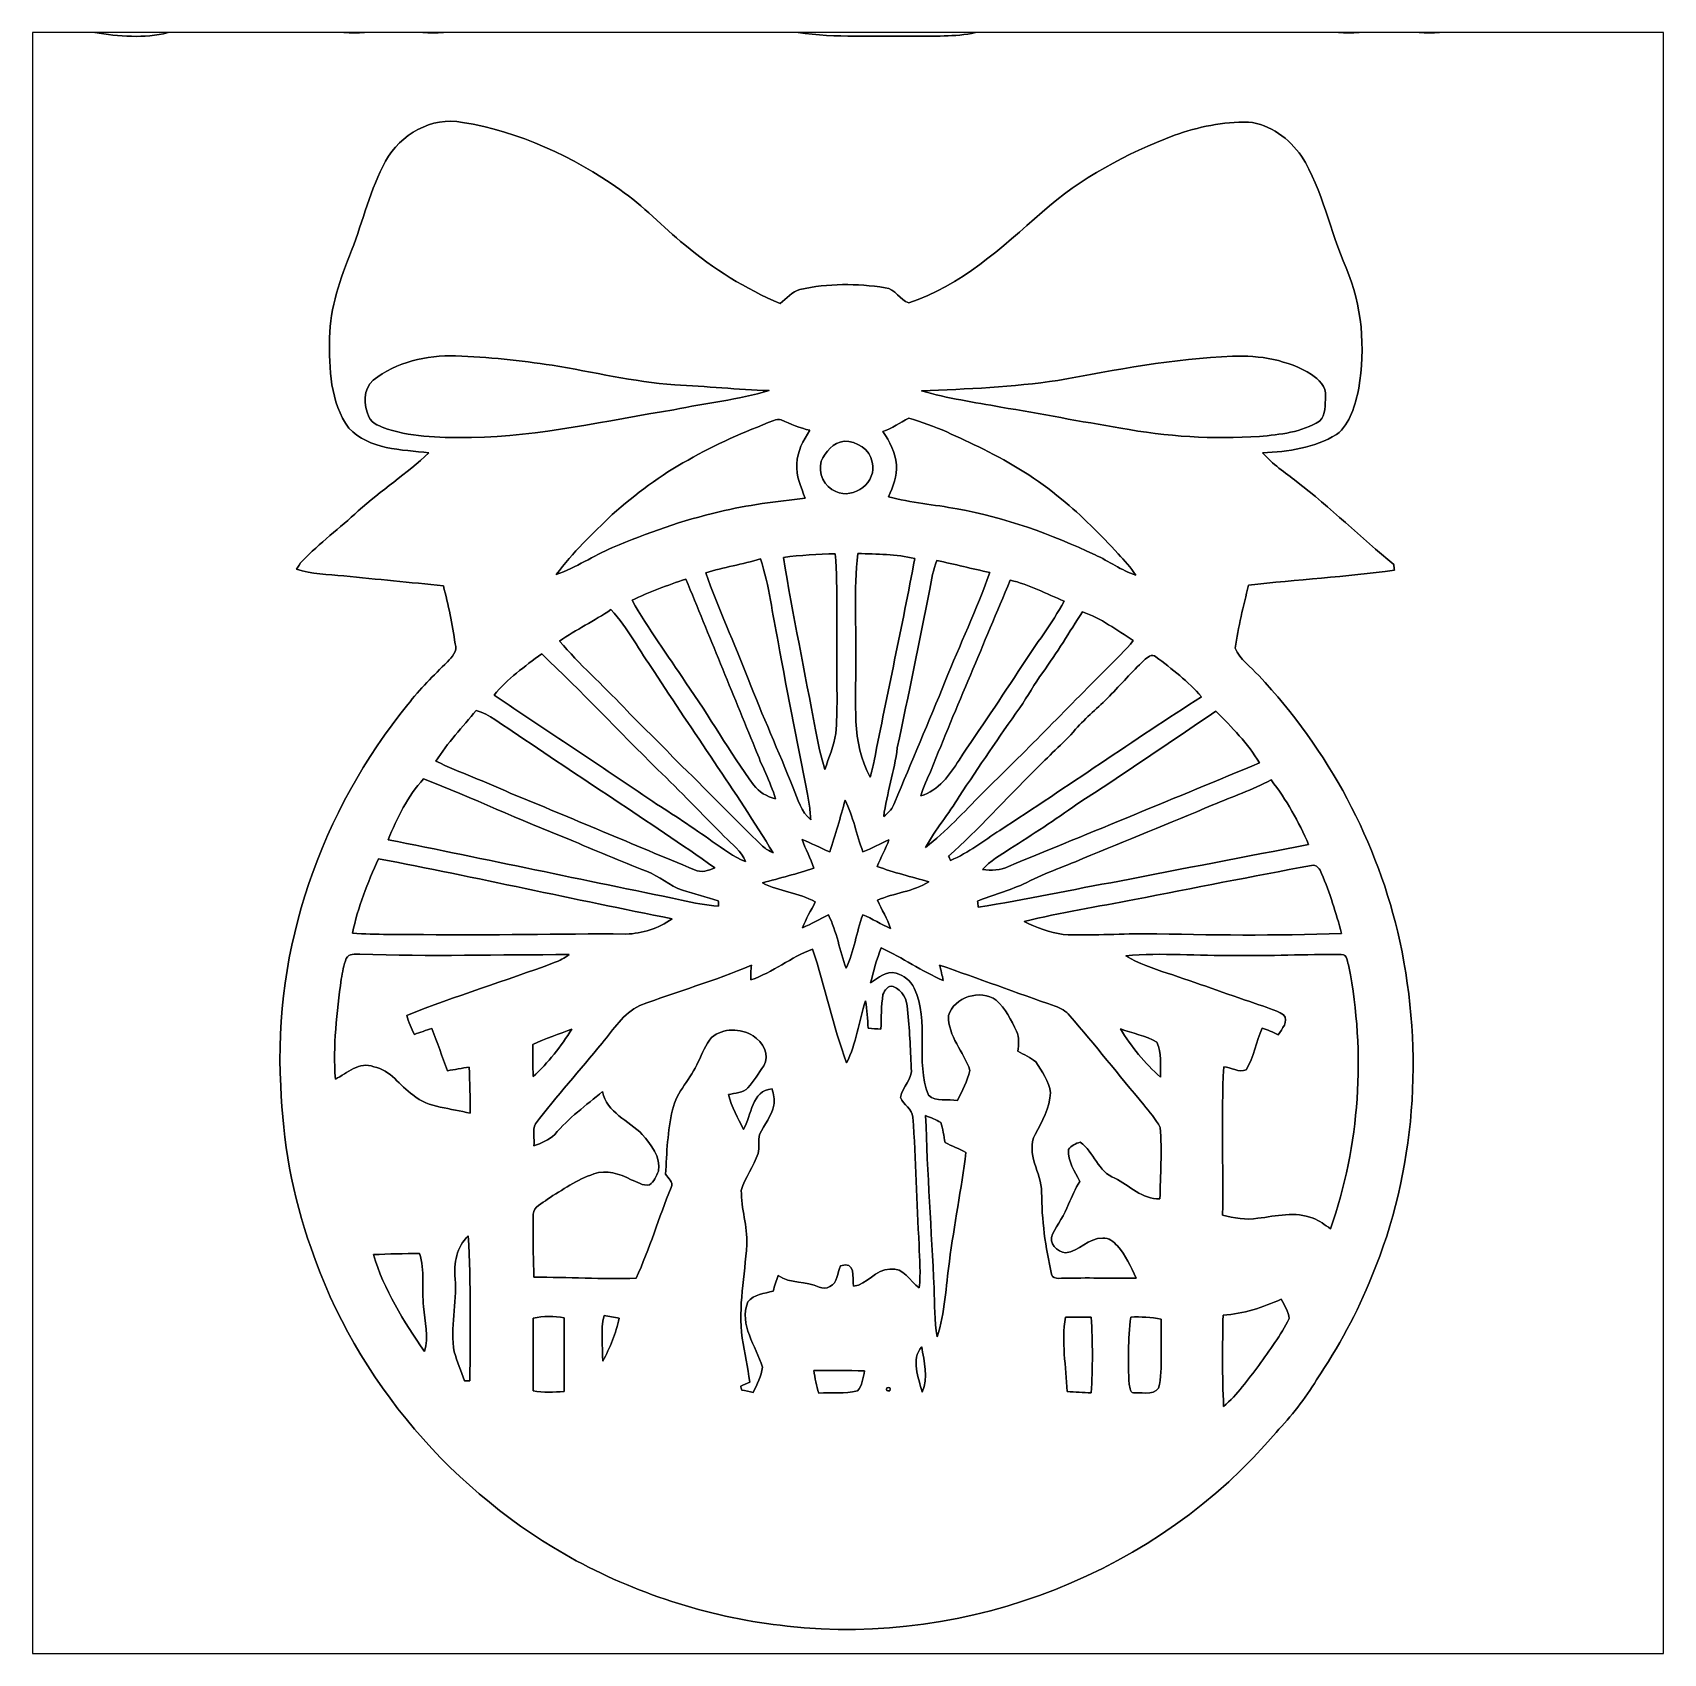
# Model space of a CAD drawing. Header units: centimetres. Extents: x -16.8 to 16.8, y -16.7 to 16.7.
import ezdxf

# ---------------------------------------------------------------- set-up
doc = ezdxf.new("R2010")
doc.units = ezdxf.units.CM
doc.header["$MEASUREMENT"] = 0
doc.layers.add('Layer 1', color=7, linetype='Continuous')

msp = doc.modelspace()

# ---------------------------------------------------------------- linework, layer by layer
at = {"layer": 'Layer 1', "color": 7}
for points, knots in [([(-16.77458, 16.66875), (-16.77458, 16.66875), (-15.49682, 16.66875), (-15.49682, 16.66875), (-15.49682, 16.66875), (-15.00046, 16.59537), (-14.48047, 16.54069), (-13.9887, 16.66875), (-13.9887, 16.66875), (-13.9887, 16.66875), (-10.36955, 16.66875), (-10.36955, 16.66875), (-10.36955, 16.66875), (-10.22914, 16.66699), (-10.08839, 16.66699), (-9.94728, 16.66875), (-9.94728, 16.66875), (-9.94728, 16.66875), (-8.74677, 16.66875), (-8.74677, 16.66875), (-8.74677, 16.66875), (-8.60637, 16.66699), (-8.46526, 16.66699), (-8.3245, 16.66875), (-8.3245, 16.66875), (-8.3245, 16.66875), (-1.02623, 16.66875), (-1.02623, 16.66875), (-1.02623, 16.66875), (-0.24836, 16.55939), (0.53975, 16.60419), (1.32292, 16.59361), (1.32292, 16.59361), (1.75613, 16.60243), (2.1971, 16.57703), (2.62361, 16.66875), (2.62361, 16.66875), (2.62361, 16.66875), (10.09156, 16.66875), (10.09156, 16.66875), (10.09156, 16.66875), (10.23126, 16.66699), (10.37237, 16.66699), (10.51384, 16.66875), (10.51384, 16.66875), (10.51384, 16.66875), (11.74962, 16.66875), (11.74962, 16.66875), (11.74962, 16.66875), (11.88932, 16.66699), (12.03078, 16.66699), (12.17189, 16.66875), (12.17189, 16.66875), (12.17189, 16.66875), (16.77458, 16.66875), (16.77458, 16.66875), (16.77458, 16.66875), (16.77458, 16.66875), (16.77458, -16.66875), (16.77458, -16.66875), (16.77458, -16.66875), (16.77458, -16.66875), (-16.77458, -16.66875), (-16.77458, -16.66875), (-16.77458, -16.66875), (-16.77458, -16.66875), (-16.77458, 16.66875), (-16.77458, 16.66875), (-16.77458, 16.66875), (-16.77458, 16.66875), (-16.77458, 16.66875), (-16.77458, 16.66875)], [0, 0, 0, 0, 0.05263158, 0.05263158, 0.05263158, 0.05263158, 0.10526316, 0.10526316, 0.10526316, 0.10526316, 0.15789474, 0.15789474, 0.15789474, 0.15789474, 0.21052632, 0.21052632, 0.21052632, 0.21052632, 0.26315789, 0.26315789, 0.26315789, 0.26315789, 0.31578947, 0.31578947, 0.31578947, 0.31578947, 0.36842105, 0.36842105, 0.36842105, 0.36842105, 0.42105263, 0.42105263, 0.42105263, 0.42105263, 0.47368421, 0.47368421, 0.47368421, 0.47368421, 0.52631579, 0.52631579, 0.52631579, 0.52631579, 0.57894737, 0.57894737, 0.57894737, 0.57894737, 0.63157895, 0.63157895, 0.63157895, 0.63157895, 0.68421053, 0.68421053, 0.68421053, 0.68421053, 0.73684211, 0.73684211, 0.73684211, 0.73684211, 0.78947368, 0.78947368, 0.78947368, 0.78947368, 0.84210526, 0.84210526, 0.84210526, 0.84210526, 0.89473684, 0.89473684, 0.89473684, 0.89473684, 1, 1, 1, 1]), ([(-9.51301, 14.02644), (-9.83368, 13.45001), (-9.97091, 12.79701), (-10.21292, 12.18812), (-10.21292, 12.18812), (-10.44187, 11.61239), (-10.66024, 11.01584), (-10.66624, 10.38825), (-10.66624, 10.38825), (-10.67788, 9.75889), (-10.65248, 9.06533), (-10.27113, 8.53264), (-10.27113, 8.53264), (-9.84744, 8.0899), (-9.18528, 8.09061), (-8.62048, 8.0264), (-8.62048, 8.0264), (-9.08015, 7.59813), (-9.60826, 7.25029), (-10.07463, 6.82907), (-10.07463, 6.82907), (-10.45492, 6.48053), (-10.86838, 6.16832), (-11.22927, 5.79861), (-11.22927, 5.79861), (-11.27689, 5.74887), (-11.31041, 5.68854), (-11.34674, 5.63069), (-11.34674, 5.63069), (-11.03277, 5.52379), (-10.69658, 5.52591), (-10.37026, 5.49487), (-10.37026, 5.49487), (-9.68834, 5.42255), (-9.00571, 5.36152), (-8.32379, 5.29026), (-8.32379, 5.29026), (-8.22254, 4.89656), (-8.13329, 4.49862), (-8.08284, 4.09504), (-8.08284, 4.09504), (-8.02746, 3.94018), (-8.14846, 3.82482), (-8.24265, 3.7278), (-8.24265, 3.7278), (-8.52417, 3.44417), (-8.81168, 3.16442), (-9.05686, 2.84762), (-9.05686, 2.84762), (-10.83275, 0.66463), (-11.83323, -2.16958), (-11.66813, -4.99145), (-11.66813, -4.99145), (-11.62791, -6.1274), (-11.43247, -7.26228), (-11.04618, -8.33296), (-11.04618, -8.33296), (-10.12402, -11.06205), (-8.11318, -13.38545), (-5.59188, -14.76269), (-5.59188, -14.76269), (-4.24639, -15.47742), (-2.77072, -15.95402), (-1.25236, -16.10642), (-1.25236, -16.10642), (2.48144, -16.5287), (6.38492, -15.00011), (8.8071, -12.12286), (8.8071, -12.12286), (9.11684, -11.79054), (9.40788, -11.4367), (9.63789, -11.04406), (9.63789, -11.04406), (10.08592, -10.37167), (10.47891, -9.65976), (10.77912, -8.90905), (10.77912, -8.90905), (11.67977, -6.74511), (11.84451, -4.30706), (11.3538, -2.02248), (11.3538, -2.02248), (10.90154, 0.01588), (9.88554, 1.92476), (8.4515, 3.44205), (8.4515, 3.44205), (8.28428, 3.62338), (8.06309, 3.77543), (7.96607, 4.00614), (7.96607, 4.00614), (8.02464, 4.44359), (8.13541, 4.87327), (8.24089, 5.30154), (8.24089, 5.30154), (9.23854, 5.42325), (10.24431, 5.46911), (11.2395, 5.61128), (11.2395, 5.61128), (11.23703, 5.64056), (11.23209, 5.69877), (11.22997, 5.72805), (11.22997, 5.72805), (10.55511, 6.28685), (9.92505, 6.89857), (9.23008, 7.43267), (9.23008, 7.43267), (8.9916, 7.62388), (8.72913, 7.78898), (8.53017, 8.02534), (8.53017, 8.02534), (9.05404, 8.05145), (9.59414, 8.12165), (10.04958, 8.4014), (10.04958, 8.4014), (10.34097, 8.62965), (10.43481, 9.0103), (10.50819, 9.35426), (10.50819, 9.35426), (10.64754, 10.18328), (10.57839, 11.05711), (10.24537, 11.83393), (10.24537, 11.83393), (9.91552, 12.58923), (9.76665, 13.42108), (9.33203, 14.12981), (9.33203, 14.12981), (9.07239, 14.48647), (8.68856, 14.78315), (8.23701, 14.82866), (8.23701, 14.82866), (7.71878, 14.83536), (7.20302, 14.73129), (6.71618, 14.55667), (6.71618, 14.55667), (5.73123, 14.18272), (4.78296, 13.68107), (3.9938, 12.97481), (3.9938, 12.97481), (3.16759, 12.24245), (2.31528, 11.46316), (1.24919, 11.11179), (1.24919, 11.11179), (1.06856, 11.16683), (0.96943, 11.39754), (0.76553, 11.42224), (0.76553, 11.42224), (0.18591, 11.50937), (-0.41451, 11.51467), (-0.98813, 11.38555), (-0.98813, 11.38555), (-1.15323, 11.33934), (-1.26718, 11.19928), (-1.39559, 11.09627), (-1.39559, 11.09627), (-2.10785, 11.39472), (-2.76613, 11.81135), (-3.3595, 12.30383), (-3.3595, 12.30383), (-3.81141, 12.67354), (-4.2097, 13.10711), (-4.693, 13.43872), (-4.693, 13.43872), (-5.65785, 14.11852), (-6.75993, 14.63428), (-7.9308, 14.82266), (-7.9308, 14.82266), (-8.5665, 14.94472), (-9.20997, 14.57713), (-9.51301, 14.02644)], [0, 0, 0, 0, 0.02325581, 0.02325581, 0.02325581, 0.02325581, 0.04651163, 0.04651163, 0.04651163, 0.04651163, 0.06976744, 0.06976744, 0.06976744, 0.06976744, 0.09302326, 0.09302326, 0.09302326, 0.09302326, 0.11627907, 0.11627907, 0.11627907, 0.11627907, 0.13953488, 0.13953488, 0.13953488, 0.13953488, 0.1627907, 0.1627907, 0.1627907, 0.1627907, 0.18604651, 0.18604651, 0.18604651, 0.18604651, 0.20930233, 0.20930233, 0.20930233, 0.20930233, 0.23255814, 0.23255814, 0.23255814, 0.23255814, 0.25581395, 0.25581395, 0.25581395, 0.25581395, 0.27906977, 0.27906977, 0.27906977, 0.27906977, 0.30232558, 0.30232558, 0.30232558, 0.30232558, 0.3255814, 0.3255814, 0.3255814, 0.3255814, 0.34883721, 0.34883721, 0.34883721, 0.34883721, 0.37209302, 0.37209302, 0.37209302, 0.37209302, 0.39534884, 0.39534884, 0.39534884, 0.39534884, 0.41860465, 0.41860465, 0.41860465, 0.41860465, 0.44186047, 0.44186047, 0.44186047, 0.44186047, 0.46511628, 0.46511628, 0.46511628, 0.46511628, 0.48837209, 0.48837209, 0.48837209, 0.48837209, 0.51162791, 0.51162791, 0.51162791, 0.51162791, 0.53488372, 0.53488372, 0.53488372, 0.53488372, 0.55813953, 0.55813953, 0.55813953, 0.55813953, 0.58139535, 0.58139535, 0.58139535, 0.58139535, 0.60465116, 0.60465116, 0.60465116, 0.60465116, 0.62790698, 0.62790698, 0.62790698, 0.62790698, 0.65116279, 0.65116279, 0.65116279, 0.65116279, 0.6744186, 0.6744186, 0.6744186, 0.6744186, 0.69767442, 0.69767442, 0.69767442, 0.69767442, 0.72093023, 0.72093023, 0.72093023, 0.72093023, 0.74418605, 0.74418605, 0.74418605, 0.74418605, 0.76744186, 0.76744186, 0.76744186, 0.76744186, 0.79069767, 0.79069767, 0.79069767, 0.79069767, 0.81395349, 0.81395349, 0.81395349, 0.81395349, 0.8372093, 0.8372093, 0.8372093, 0.8372093, 0.86046512, 0.86046512, 0.86046512, 0.86046512, 0.88372093, 0.88372093, 0.88372093, 0.88372093, 0.90697674, 0.90697674, 0.90697674, 0.90697674, 0.93023256, 0.93023256, 0.93023256, 0.93023256, 0.95348837, 0.95348837, 0.95348837, 0.95348837, 1, 1, 1, 1]), ([(-9.7663, 9.51936), (-9.29005, 9.89118), (-8.66916, 10.04182), (-8.07226, 10.01889), (-8.07226, 10.01889), (-7.40622, 9.99913), (-6.74264, 9.92434), (-6.08365, 9.82557), (-6.08365, 9.82557), (-5.24439, 9.68939), (-4.41466, 9.48725), (-3.56482, 9.42516), (-3.56482, 9.42516), (-2.91677, 9.39447), (-2.27189, 9.32427), (-1.62313, 9.30628), (-1.62313, 9.30628), (-2.26131, 9.11154), (-2.93123, 9.05369), (-3.58069, 8.90976), (-3.58069, 8.90976), (-4.96429, 8.69527), (-6.33659, 8.35977), (-7.74312, 8.34249), (-7.74312, 8.34249), (-8.32168, 8.33367), (-8.91681, 8.3379), (-9.47385, 8.51429), (-9.47385, 8.51429), (-9.61566, 8.57003), (-9.79346, 8.61377), (-9.85979, 8.76794), (-9.85979, 8.76794), (-9.96527, 9.00818), (-9.97761, 9.3345), (-9.7663, 9.51936)], [0, 0, 0, 0, 0.1, 0.1, 0.1, 0.1, 0.2, 0.2, 0.2, 0.2, 0.3, 0.3, 0.3, 0.3, 0.4, 0.4, 0.4, 0.4, 0.5, 0.5, 0.5, 0.5, 0.6, 0.6, 0.6, 0.6, 0.7, 0.7, 0.7, 0.7, 0.8, 0.8, 0.8, 0.8, 1, 1, 1, 1]), ([(7.90892, 10.01148), (8.47019, 10.03759), (9.05016, 9.93387), (9.53488, 9.64001), (9.53488, 9.64001), (9.68199, 9.53523), (9.84356, 9.39059), (9.82169, 9.1888), (9.82169, 9.1888), (9.81463, 9.02159), (9.84074, 8.80463), (9.70174, 8.67974), (9.70174, 8.67974), (9.3345, 8.44409), (8.88788, 8.40176), (8.4642, 8.36224), (8.4642, 8.36224), (7.51064, 8.30121), (6.54897, 8.35519), (5.61022, 8.53546), (5.61022, 8.53546), (4.78614, 8.66775), (3.96699, 8.82862), (3.14396, 8.96655), (3.14396, 8.96655), (2.59927, 9.06851), (2.04611, 9.14118), (1.51412, 9.30275), (1.51412, 9.30275), (2.45004, 9.33909), (3.38949, 9.37401), (4.31659, 9.51618), (4.31659, 9.51618), (5.5058, 9.73349), (6.69784, 9.96315), (7.90892, 10.01148)], [0, 0, 0, 0, 0.1, 0.1, 0.1, 0.1, 0.2, 0.2, 0.2, 0.2, 0.3, 0.3, 0.3, 0.3, 0.4, 0.4, 0.4, 0.4, 0.5, 0.5, 0.5, 0.5, 0.6, 0.6, 0.6, 0.6, 0.7, 0.7, 0.7, 0.7, 0.8, 0.8, 0.8, 0.8, 1, 1, 1, 1]), ([(-1.52647, 8.69103), (-1.47849, 8.70726), (-1.42416, 8.72702), (-1.37478, 8.70303), (-1.37478, 8.70303), (-1.18251, 8.62012), (-0.98989, 8.53581), (-0.78458, 8.4896), (-0.78458, 8.4896), (-0.92251, 8.28287), (-1.04458, 8.05356), (-1.05339, 7.79921), (-1.05339, 7.79921), (-1.07209, 7.5505), (-0.9652, 7.31873), (-0.87912, 7.09295), (-0.87912, 7.09295), (-1.47249, 7.0231), (-2.06798, 6.95537), (-2.64866, 6.81002), (-2.64866, 6.81002), (-3.40289, 6.64034), (-4.1335, 6.37716), (-4.84434, 6.07483), (-4.84434, 6.07483), (-5.23734, 5.90656), (-5.59788, 5.66808), (-6.0004, 5.52097), (-6.0004, 5.52097), (-5.67302, 5.97958), (-5.24828, 6.35882), (-4.85175, 6.7564), (-4.85175, 6.7564), (-4.36563, 7.17409), (-3.85727, 7.57414), (-3.28895, 7.87506), (-3.28895, 7.87506), (-2.73226, 8.20984), (-2.1276, 8.45044), (-1.52647, 8.69103)], [0, 0, 0, 0, 0.09090909, 0.09090909, 0.09090909, 0.09090909, 0.18181818, 0.18181818, 0.18181818, 0.18181818, 0.27272727, 0.27272727, 0.27272727, 0.27272727, 0.36363636, 0.36363636, 0.36363636, 0.36363636, 0.45454545, 0.45454545, 0.45454545, 0.45454545, 0.54545455, 0.54545455, 0.54545455, 0.54545455, 0.63636364, 0.63636364, 0.63636364, 0.63636364, 0.72727273, 0.72727273, 0.72727273, 0.72727273, 0.81818182, 0.81818182, 0.81818182, 0.81818182, 1, 1, 1, 1]), ([(0.72002, 8.46314), (0.9084, 8.52981), (1.07103, 8.6487), (1.24848, 8.73689), (1.24848, 8.73689), (1.78541, 8.59261), (2.28318, 8.33861), (2.78447, 8.10366), (2.78447, 8.10366), (3.35139, 7.81367), (3.9056, 7.48736), (4.39102, 7.07249), (4.39102, 7.07249), (4.81189, 6.73135), (5.19042, 6.34294), (5.56084, 5.94854), (5.56084, 5.94854), (5.68854, 5.80849), (5.81907, 5.66843), (5.92032, 5.50721), (5.92032, 5.50721), (5.62187, 5.60564), (5.36716, 5.79861), (5.08176, 5.92667), (5.08176, 5.92667), (4.1783, 6.35035), (3.23215, 6.70101), (2.24578, 6.87211), (2.24578, 6.87211), (1.77588, 6.96419), (1.29434, 6.99382), (0.83256, 7.12294), (0.83256, 7.12294), (0.93804, 7.32508), (0.99907, 7.5505), (1.00013, 7.7791), (1.00013, 7.7791), (0.97719, 8.03204), (0.85549, 8.25535), (0.72002, 8.46314)], [0, 0, 0, 0, 0.09090909, 0.09090909, 0.09090909, 0.09090909, 0.18181818, 0.18181818, 0.18181818, 0.18181818, 0.27272727, 0.27272727, 0.27272727, 0.27272727, 0.36363636, 0.36363636, 0.36363636, 0.36363636, 0.45454545, 0.45454545, 0.45454545, 0.45454545, 0.54545455, 0.54545455, 0.54545455, 0.54545455, 0.63636364, 0.63636364, 0.63636364, 0.63636364, 0.72727273, 0.72727273, 0.72727273, 0.72727273, 0.81818182, 0.81818182, 0.81818182, 0.81818182, 1, 1, 1, 1]), ([(-0.07796, 8.26276), (0.1711, 8.26629), (0.46249, 8.10084), (0.49565, 7.83414), (0.49565, 7.83414), (0.6096, 7.42844), (0.11818, 7.05379), (-0.25118, 7.22842), (-0.25118, 7.22842), (-0.49177, 7.32296), (-0.61842, 7.60871), (-0.55139, 7.85283), (-0.55139, 7.85283), (-0.46143, 8.0458), (-0.30727, 8.23948), (-0.07796, 8.26276)], [0, 0, 0, 0, 0.2, 0.2, 0.2, 0.2, 0.4, 0.4, 0.4, 0.4, 0.6, 0.6, 0.6, 0.6, 1, 1, 1, 1]), ([(-2.92806, 5.55837), (-2.55623, 5.66984), (-2.17205, 5.73158), (-1.80023, 5.84341), (-1.80023, 5.84341), (-1.61219, 5.29131), (-1.56281, 4.70676), (-1.43686, 4.13985), (-1.43686, 4.13985), (-1.24143, 3.02225), (-1.00753, 1.9117), (-0.79587, 0.79692), (-0.79587, 0.79692), (-0.78105, 0.6918), (-0.77505, 0.58455), (-0.76659, 0.47766), (-0.76659, 0.47766), (-0.96626, 0.64064), (-1.03223, 0.90382), (-1.12924, 1.13206), (-1.12924, 1.13206), (-1.42487, 1.8856), (-1.76283, 2.62149), (-2.05352, 3.37714), (-2.05352, 3.37714), (-2.33962, 4.10633), (-2.66347, 4.82071), (-2.92806, 5.55837)], [0, 0, 0, 0, 0.125, 0.125, 0.125, 0.125, 0.25, 0.25, 0.25, 0.25, 0.375, 0.375, 0.375, 0.375, 0.5, 0.5, 0.5, 0.5, 0.625, 0.625, 0.625, 0.625, 0.75, 0.75, 0.75, 0.75, 1, 1, 1, 1]), ([(-1.33033, 5.87304), (-0.97649, 5.92314), (-0.61948, 5.94042), (-0.26247, 5.94854), (-0.26247, 5.94854), (-0.20532, 5.19606), (-0.23636, 4.44041), (-0.22825, 3.68653), (-0.22825, 3.68653), (-0.23248, 3.20887), (-0.2099, 2.72979), (-0.25047, 2.25284), (-0.25047, 2.25284), (-0.29316, 1.99743), (-0.39441, 1.75613), (-0.47519, 1.5113), (-0.47519, 1.5113), (-0.55598, 1.77906), (-0.61807, 2.05176), (-0.66922, 2.32657), (-0.66922, 2.32657), (-0.88794, 3.50908), (-1.13206, 4.68701), (-1.33033, 5.87304)], [0, 0, 0, 0, 0.14285714, 0.14285714, 0.14285714, 0.14285714, 0.28571429, 0.28571429, 0.28571429, 0.28571429, 0.42857143, 0.42857143, 0.42857143, 0.42857143, 0.57142857, 0.57142857, 0.57142857, 0.57142857, 0.71428571, 0.71428571, 0.71428571, 0.71428571, 1, 1, 1, 1]), ([(0.20532, 5.95418), (0.59514, 5.94501), (0.9906, 5.94113), (1.37301, 5.85188), (1.37301, 5.85188), (1.11407, 4.45982), (0.80857, 3.07693), (0.53763, 1.68698), (0.53763, 1.68698), (0.51223, 1.57692), (0.4886, 1.46438), (0.45544, 1.35573), (0.45544, 1.35573), (0.06138, 2.06657), (0.17251, 2.90865), (0.15804, 3.68653), (0.15804, 3.68653), (0.17639, 4.44183), (0.11077, 5.20277), (0.20532, 5.95418)], [0, 0, 0, 0, 0.16666667, 0.16666667, 0.16666667, 0.16666667, 0.33333333, 0.33333333, 0.33333333, 0.33333333, 0.5, 0.5, 0.5, 0.5, 0.66666667, 0.66666667, 0.66666667, 0.66666667, 1, 1, 1, 1]), ([(1.83021, 5.80919), (2.19357, 5.73546), (2.55199, 5.64056), (2.915, 5.56436), (2.915, 5.56436), (2.65042, 4.80378), (2.30082, 4.07458), (2.00025, 3.3274), (2.00025, 3.3274), (1.66088, 2.49484), (1.30845, 1.66793), (0.96308, 0.83785), (0.96308, 0.83785), (0.92004, 0.71826), (0.84138, 0.61595), (0.73413, 0.54716), (0.73413, 0.54716), (0.79904, 1.0227), (0.95603, 1.4799), (1.01459, 1.95721), (1.01459, 1.95721), (1.24495, 3.04341), (1.46826, 4.13103), (1.68169, 5.22076), (1.68169, 5.22076), (1.71521, 5.42008), (1.75084, 5.62222), (1.83021, 5.80919)], [0, 0, 0, 0, 0.125, 0.125, 0.125, 0.125, 0.25, 0.25, 0.25, 0.25, 0.375, 0.375, 0.375, 0.375, 0.5, 0.5, 0.5, 0.5, 0.625, 0.625, 0.625, 0.625, 0.75, 0.75, 0.75, 0.75, 1, 1, 1, 1]), ([(-4.44218, 4.99145), (-4.08658, 5.16784), (-3.71193, 5.30084), (-3.33622, 5.42749), (-3.33622, 5.42749), (-2.85256, 4.26896), (-2.39113, 3.10127), (-1.90641, 1.94275), (-1.90641, 1.94275), (-1.78082, 1.59385), (-1.59914, 1.26718), (-1.49154, 0.91123), (-1.49154, 0.91123), (-1.66864, 0.95285), (-1.83162, 1.04846), (-1.94275, 1.19451), (-1.94275, 1.19451), (-2.43875, 1.87396), (-2.84833, 2.61126), (-3.33728, 3.29565), (-3.33728, 3.29565), (-3.70381, 3.86221), (-4.11163, 4.40267), (-4.44218, 4.99145)], [0, 0, 0, 0, 0.14285714, 0.14285714, 0.14285714, 0.14285714, 0.28571429, 0.28571429, 0.28571429, 0.28571429, 0.42857143, 0.42857143, 0.42857143, 0.42857143, 0.57142857, 0.57142857, 0.57142857, 0.57142857, 0.71428571, 0.71428571, 0.71428571, 0.71428571, 1, 1, 1, 1]), ([(3.33551, 5.4042), (3.7271, 5.32342), (4.07846, 5.12339), (4.44641, 4.97487), (4.44641, 4.97487), (4.19453, 4.51097), (3.86715, 4.09363), (3.58246, 3.65019), (3.58246, 3.65019), (3.16089, 2.99438), (2.71498, 2.35444), (2.28424, 1.70462), (2.28424, 1.70462), (2.09479, 1.39241), (1.8602, 1.08691), (1.50072, 0.96696), (1.50072, 0.96696), (1.54587, 1.15253), (1.63124, 1.32433), (1.70991, 1.49754), (1.70991, 1.49754), (2.23344, 2.80741), (2.79682, 4.10104), (3.33551, 5.4042)], [0, 0, 0, 0, 0.14285714, 0.14285714, 0.14285714, 0.14285714, 0.28571429, 0.28571429, 0.28571429, 0.28571429, 0.42857143, 0.42857143, 0.42857143, 0.42857143, 0.57142857, 0.57142857, 0.57142857, 0.57142857, 0.71428571, 0.71428571, 0.71428571, 0.71428571, 1, 1, 1, 1]), ([(-5.93266, 4.15466), (-5.59259, 4.38891), (-5.21864, 4.56953), (-4.87645, 4.80095), (-4.87645, 4.80095), (-4.5212, 4.42278), (-4.29225, 3.94758), (-3.98815, 3.52989), (-3.98815, 3.52989), (-3.18276, 2.27894), (-2.31669, 1.06715), (-1.53952, -0.20108), (-1.53952, -0.20108), (-1.61749, -0.16475), (-1.69333, -0.12277), (-1.75789, -0.06562), (-1.75789, -0.06562), (-2.35938, 0.50906), (-2.92806, 1.11654), (-3.52954, 1.69122), (-3.52954, 1.69122), (-3.87914, 2.07116), (-4.26579, 2.41371), (-4.61469, 2.79365), (-4.61469, 2.79365), (-5.04825, 3.25332), (-5.52838, 3.66854), (-5.93266, 4.15466)], [0, 0, 0, 0, 0.125, 0.125, 0.125, 0.125, 0.25, 0.25, 0.25, 0.25, 0.375, 0.375, 0.375, 0.375, 0.5, 0.5, 0.5, 0.5, 0.625, 0.625, 0.625, 0.625, 0.75, 0.75, 0.75, 0.75, 1, 1, 1, 1]), ([(4.82424, 4.75544), (5.20559, 4.62492), (5.52838, 4.37515), (5.86952, 4.16701), (5.86952, 4.16701), (5.71288, 3.9557), (5.51039, 3.78531), (5.32836, 3.59692), (5.32836, 3.59692), (4.47463, 2.73368), (3.62902, 1.86267), (2.75696, 1.01741), (2.75696, 1.01741), (2.38231, 0.63676), (2.02212, 0.23707), (1.59632, -0.08925), (1.59632, -0.08925), (1.79705, 0.27905), (2.07433, 0.59761), (2.28812, 0.95814), (2.28812, 0.95814), (2.69522, 1.57092), (3.10691, 2.18087), (3.53307, 2.78095), (3.53307, 2.78095), (3.69852, 3.01837), (3.83364, 3.27589), (4.00579, 3.50908), (4.00579, 3.50908), (4.30071, 3.90948), (4.5526, 4.33917), (4.82424, 4.75544)], [0, 0, 0, 0, 0.11111111, 0.11111111, 0.11111111, 0.11111111, 0.22222222, 0.22222222, 0.22222222, 0.22222222, 0.33333333, 0.33333333, 0.33333333, 0.33333333, 0.44444444, 0.44444444, 0.44444444, 0.44444444, 0.55555556, 0.55555556, 0.55555556, 0.55555556, 0.66666667, 0.66666667, 0.66666667, 0.66666667, 0.77777778, 0.77777778, 0.77777778, 0.77777778, 1, 1, 1, 1]), ([(-7.27992, 3.03883), (-7.00793, 3.37714), (-6.65057, 3.63432), (-6.30202, 3.88761), (-6.30202, 3.88761), (-5.48287, 3.12173), (-4.71734, 2.30117), (-3.91901, 1.51377), (-3.91901, 1.51377), (-3.45017, 1.06574), (-3.0039, 0.59443), (-2.54529, 0.13617), (-2.54529, 0.13617), (-2.38866, -0.02646), (-2.18687, -0.16193), (-2.1082, -0.38347), (-2.1082, -0.38347), (-2.35761, -0.28469), (-2.57069, -0.11606), (-2.79118, 0.03281), (-2.79118, 0.03281), (-3.19052, 0.31856), (-3.60221, 0.58702), (-4.01567, 0.85125), (-4.01567, 0.85125), (-5.09623, 1.59173), (-6.19337, 2.30752), (-7.27992, 3.03883)], [0, 0, 0, 0, 0.125, 0.125, 0.125, 0.125, 0.25, 0.25, 0.25, 0.25, 0.375, 0.375, 0.375, 0.375, 0.5, 0.5, 0.5, 0.5, 0.625, 0.625, 0.625, 0.625, 0.75, 0.75, 0.75, 0.75, 1, 1, 1, 1]), ([(6.08718, 3.75638), (6.1528, 3.81141), (6.25052, 3.90525), (6.33624, 3.83152), (6.33624, 3.83152), (6.66503, 3.57928), (6.99982, 3.32528), (7.27075, 3.00884), (7.27075, 3.00884), (5.87657, 2.11138), (4.5145, 1.16522), (3.12526, 0.26035), (3.12526, 0.26035), (2.79224, 0.04763), (2.47826, -0.2032), (2.11208, -0.35736), (2.11208, -0.35736), (2.10114, -0.3362), (2.07892, -0.29351), (2.06798, -0.27199), (2.06798, -0.27199), (2.68887, 0.28328), (3.24238, 0.9077), (3.83893, 1.48802), (3.83893, 1.48802), (4.1088, 1.78294), (4.42277, 2.03412), (4.68136, 2.33892), (4.68136, 2.33892), (4.89585, 2.58339), (5.15408, 2.78377), (5.37739, 3.01872), (5.37739, 3.01872), (5.61446, 3.26425), (5.84271, 3.51825), (6.08718, 3.75638)], [0, 0, 0, 0, 0.1, 0.1, 0.1, 0.1, 0.2, 0.2, 0.2, 0.2, 0.3, 0.3, 0.3, 0.3, 0.4, 0.4, 0.4, 0.4, 0.5, 0.5, 0.5, 0.5, 0.6, 0.6, 0.6, 0.6, 0.7, 0.7, 0.7, 0.7, 0.8, 0.8, 0.8, 0.8, 1, 1, 1, 1]), ([(-7.64752, 2.72803), (-7.36847, 2.6483), (-7.14869, 2.45075), (-6.90598, 2.30188), (-6.90598, 2.30188), (-5.52344, 1.35608), (-4.11374, 0.45156), (-2.74073, -0.50835), (-2.74073, -0.50835), (-2.87161, -0.56656), (-3.02013, -0.62336), (-3.15771, -0.55033), (-3.15771, -0.55033), (-4.42383, -0.02928), (-5.68325, 0.50906), (-6.95008, 1.02835), (-6.95008, 1.02835), (-7.45349, 1.26365), (-7.98089, 1.44321), (-8.48078, 1.68522), (-8.48078, 1.68522), (-8.2356, 2.05669), (-7.93433, 2.38831), (-7.64752, 2.72803)], [0, 0, 0, 0, 0.14285714, 0.14285714, 0.14285714, 0.14285714, 0.28571429, 0.28571429, 0.28571429, 0.28571429, 0.42857143, 0.42857143, 0.42857143, 0.42857143, 0.57142857, 0.57142857, 0.57142857, 0.57142857, 0.71428571, 0.71428571, 0.71428571, 0.71428571, 1, 1, 1, 1]), ([(4.70817, 0.79551), (5.67126, 1.41993), (6.62023, 2.06516), (7.56814, 2.71216), (7.56814, 2.71216), (7.89517, 2.38337), (8.22396, 2.04541), (8.46772, 1.64818), (8.46772, 1.64818), (6.74687, 0.93451), (5.02497, 0.22366), (3.30024, -0.48048), (3.30024, -0.48048), (3.13584, -0.56833), (2.94852, -0.56374), (2.7686, -0.54716), (2.7686, -0.54716), (2.92135, -0.36371), (3.1369, -0.25188), (3.33128, -0.1203), (3.33128, -0.1203), (3.79801, 0.17357), (4.25732, 0.47801), (4.70817, 0.79551)], [0, 0, 0, 0, 0.14285714, 0.14285714, 0.14285714, 0.14285714, 0.28571429, 0.28571429, 0.28571429, 0.28571429, 0.42857143, 0.42857143, 0.42857143, 0.42857143, 0.57142857, 0.57142857, 0.57142857, 0.57142857, 0.71428571, 0.71428571, 0.71428571, 0.71428571, 1, 1, 1, 1]), ([(-8.73125, 1.32292), (-7.73007, 0.92146), (-6.74758, 0.47519), (-5.74428, 0.07867), (-5.74428, 0.07867), (-5.2137, -0.14923), (-4.68171, -0.37465), (-4.14232, -0.58138), (-4.14232, -0.58138), (-3.88091, -0.68192), (-3.67383, -0.88371), (-3.40607, -0.97084), (-3.40607, -0.97084), (-3.16301, -1.05234), (-2.91218, -1.10878), (-2.66806, -1.1878), (-2.66806, -1.1878), (-2.66665, -1.21603), (-2.66418, -1.27212), (-2.66312, -1.29999), (-2.66312, -1.29999), (-2.91924, -1.27953), (-3.17324, -1.2386), (-3.42194, -1.17404), (-3.42194, -1.17404), (-5.43454, -0.76094), (-7.44467, -0.3369), (-9.45903, 0.06809), (-9.45903, 0.06809), (-9.27841, 0.51576), (-9.05651, 0.96202), (-8.73125, 1.32292)], [0, 0, 0, 0, 0.11111111, 0.11111111, 0.11111111, 0.11111111, 0.22222222, 0.22222222, 0.22222222, 0.22222222, 0.33333333, 0.33333333, 0.33333333, 0.33333333, 0.44444444, 0.44444444, 0.44444444, 0.44444444, 0.55555556, 0.55555556, 0.55555556, 0.55555556, 0.66666667, 0.66666667, 0.66666667, 0.66666667, 0.77777778, 0.77777778, 0.77777778, 0.77777778, 1, 1, 1, 1]), ([(7.50817, 0.78246), (7.90646, 0.95285), (8.32097, 1.08903), (8.70267, 1.29611), (8.70267, 1.29611), (9.02335, 0.89429), (9.26994, 0.43744), (9.47632, -0.0321), (9.47632, -0.0321), (8.17951, -0.28187), (6.88199, -0.52881), (5.58624, -0.78458), (5.58624, -0.78458), (4.61539, -0.95003), (3.65513, -1.17687), (2.68041, -1.31657), (2.68041, -1.31657), (2.67476, -1.27564), (2.66947, -1.23472), (2.66418, -1.19451), (2.66418, -1.19451), (2.97533, -1.07139), (3.29812, -0.97861), (3.60645, -0.84843), (3.60645, -0.84843), (3.99697, -0.63359), (4.42419, -0.49989), (4.83059, -0.31962), (4.83059, -0.31962), (5.72523, 0.04269), (6.6167, 0.4124), (7.50817, 0.78246)], [0, 0, 0, 0, 0.11111111, 0.11111111, 0.11111111, 0.11111111, 0.22222222, 0.22222222, 0.22222222, 0.22222222, 0.33333333, 0.33333333, 0.33333333, 0.33333333, 0.44444444, 0.44444444, 0.44444444, 0.44444444, 0.55555556, 0.55555556, 0.55555556, 0.55555556, 0.66666667, 0.66666667, 0.66666667, 0.66666667, 0.77777778, 0.77777778, 0.77777778, 0.77777778, 1, 1, 1, 1]), ([(-0.05786, 0.88336), (0.1076, 0.54434), (0.17568, 0.1711), (0.30692, -0.18062), (0.30692, -0.18062), (0.49107, -0.11077), (0.66287, -0.01411), (0.84279, 0.06562), (0.84279, 0.06562), (0.77717, -0.12347), (0.67451, -0.29598), (0.59761, -0.48048), (0.59761, -0.48048), (0.94439, -0.61101), (1.30634, -0.69533), (1.66229, -0.79622), (1.66229, -0.79622), (1.34303, -1.00154), (0.94862, -1.02729), (0.60431, -1.17581), (0.60431, -1.17581), (0.69638, -1.37019), (0.80751, -1.55681), (0.87771, -1.76107), (0.87771, -1.76107), (0.68086, -1.67499), (0.502, -1.55363), (0.30233, -1.47496), (0.30233, -1.47496), (0.17251, -1.83727), (0.12735, -2.22779), (-0.04057, -2.57598), (-0.04057, -2.57598), (-0.1711, -2.21368), (-0.23001, -1.82668), (-0.40181, -1.4792), (-0.40181, -1.4792), (-0.58173, -1.56492), (-0.75318, -1.66758), (-0.93839, -1.74202), (-0.93839, -1.74202), (-0.86289, -1.55822), (-0.76024, -1.38748), (-0.67204, -1.21003), (-0.67204, -1.21003), (-1.01353, -1.02553), (-1.41464, -0.99766), (-1.76001, -0.8195), (-1.76001, -0.8195), (-1.40617, -0.72108), (-1.04775, -0.63712), (-0.70026, -0.51611), (-0.70026, -0.51611), (-0.76941, -0.31538), (-0.87242, -0.12876), (-0.94368, 0.07091), (-0.94368, 0.07091), (-0.74824, -0.00035), (-0.56868, -0.1076), (-0.37394, -0.18203), (-0.37394, -0.18203), (-0.25471, 0.16898), (-0.15946, 0.52705), (-0.05786, 0.88336)], [0, 0, 0, 0, 0.05882353, 0.05882353, 0.05882353, 0.05882353, 0.11764706, 0.11764706, 0.11764706, 0.11764706, 0.17647059, 0.17647059, 0.17647059, 0.17647059, 0.23529412, 0.23529412, 0.23529412, 0.23529412, 0.29411765, 0.29411765, 0.29411765, 0.29411765, 0.35294118, 0.35294118, 0.35294118, 0.35294118, 0.41176471, 0.41176471, 0.41176471, 0.41176471, 0.47058824, 0.47058824, 0.47058824, 0.47058824, 0.52941176, 0.52941176, 0.52941176, 0.52941176, 0.58823529, 0.58823529, 0.58823529, 0.58823529, 0.64705882, 0.64705882, 0.64705882, 0.64705882, 0.70588235, 0.70588235, 0.70588235, 0.70588235, 0.76470588, 0.76470588, 0.76470588, 0.76470588, 0.82352941, 0.82352941, 0.82352941, 0.82352941, 0.88235294, 0.88235294, 0.88235294, 0.88235294, 1, 1, 1, 1]), ([(-9.66011, -0.3235), (-7.64187, -0.71014), (-5.63598, -1.15993), (-3.62056, -1.55893), (-3.62056, -1.55893), (-3.8922, -1.75507), (-4.23369, -1.86549), (-4.56812, -1.8729), (-4.56812, -1.8729), (-5.95595, -1.85843), (-7.34413, -1.90782), (-8.73196, -1.88348), (-8.73196, -1.88348), (-9.21914, -1.87008), (-9.70739, -1.89512), (-10.19316, -1.85349), (-10.19316, -1.85349), (-10.08415, -1.32362), (-9.87848, -0.81703), (-9.66011, -0.3235)], [0, 0, 0, 0, 0.16666667, 0.16666667, 0.16666667, 0.16666667, 0.33333333, 0.33333333, 0.33333333, 0.33333333, 0.5, 0.5, 0.5, 0.5, 0.66666667, 0.66666667, 0.66666667, 0.66666667, 1, 1, 1, 1]), ([(9.53241, -0.45967), (9.64353, -0.42968), (9.70668, -0.54293), (9.74337, -0.62794), (9.74337, -0.62794), (9.912, -1.02623), (10.04147, -1.44039), (10.15224, -1.85843), (10.15224, -1.85843), (8.80181, -1.91664), (7.44855, -1.88842), (6.09741, -1.86584), (6.09741, -1.86584), (5.54108, -1.86902), (4.98404, -1.90712), (4.42771, -1.88348), (4.42771, -1.88348), (4.14937, -1.83762), (3.8795, -1.74202), (3.62691, -1.61784), (3.62691, -1.61784), (4.37303, -1.42663), (5.13786, -1.31092), (5.89421, -1.16346), (5.89421, -1.16346), (7.1053, -0.92146), (8.31991, -0.69462), (9.53241, -0.45967)], [0, 0, 0, 0, 0.125, 0.125, 0.125, 0.125, 0.25, 0.25, 0.25, 0.25, 0.375, 0.375, 0.375, 0.375, 0.5, 0.5, 0.5, 0.5, 0.625, 0.625, 0.625, 0.625, 0.75, 0.75, 0.75, 0.75, 1, 1, 1, 1]), ([(-10.32193, -2.37278), (-10.26866, -2.27013), (-10.13813, -2.28776), (-10.04147, -2.28635), (-10.04147, -2.28635), (-8.60778, -2.33998), (-7.17268, -2.29411), (-5.73828, -2.29588), (-5.73828, -2.29588), (-5.83142, -2.36608), (-5.93549, -2.42041), (-6.04449, -2.46098), (-6.04449, -2.46098), (-7.05026, -2.83563), (-8.07861, -3.14819), (-9.07591, -3.54577), (-9.07591, -3.54577), (-9.03958, -3.68159), (-8.98807, -3.81388), (-8.92069, -3.93735), (-8.92069, -3.93735), (-8.80322, -3.8929), (-8.68398, -3.85269), (-8.56333, -3.81776), (-8.56333, -3.81776), (-8.44515, -4.1021), (-8.35237, -4.39632), (-8.23948, -4.68312), (-8.23948, -4.68312), (-8.09061, -4.6609), (-7.94244, -4.63197), (-7.79357, -4.60798), (-7.79357, -4.60798), (-7.78369, -4.92478), (-7.76993, -5.24263), (-7.77169, -5.56013), (-7.77169, -5.56013), (-8.16998, -5.44513), (-8.62365, -5.46453), (-8.9535, -5.18019), (-8.9535, -5.18019), (-9.22196, -4.99357), (-9.41141, -4.66725), (-9.7536, -4.60269), (-9.7536, -4.60269), (-10.05311, -4.48451), (-10.30005, -4.73357), (-10.54664, -4.85846), (-10.54664, -4.85846), (-10.59533, -4.17054), (-10.51807, -3.48333), (-10.42494, -2.80282), (-10.42494, -2.80282), (-10.40024, -2.65783), (-10.37555, -2.50966), (-10.32193, -2.37278)], [0, 0, 0, 0, 0.06666667, 0.06666667, 0.06666667, 0.06666667, 0.13333333, 0.13333333, 0.13333333, 0.13333333, 0.2, 0.2, 0.2, 0.2, 0.26666667, 0.26666667, 0.26666667, 0.26666667, 0.33333333, 0.33333333, 0.33333333, 0.33333333, 0.4, 0.4, 0.4, 0.4, 0.46666667, 0.46666667, 0.46666667, 0.46666667, 0.53333333, 0.53333333, 0.53333333, 0.53333333, 0.6, 0.6, 0.6, 0.6, 0.66666667, 0.66666667, 0.66666667, 0.66666667, 0.73333333, 0.73333333, 0.73333333, 0.73333333, 0.8, 0.8, 0.8, 0.8, 0.86666667, 0.86666667, 0.86666667, 0.86666667, 1, 1, 1, 1]), ([(-1.99566, -2.81517), (-1.54834, -2.65994), (-1.17299, -2.34844), (-0.72849, -2.18299), (-0.72849, -2.18299), (-0.47449, -2.95734), (-0.31327, -3.76096), (-0.02787, -4.52508), (-0.02787, -4.52508), (0.16969, -4.12115), (0.22472, -3.67065), (0.36054, -3.24661), (0.36054, -3.24661), (0.3937, -3.43323), (0.39723, -3.62338), (0.41734, -3.81176), (0.41734, -3.81176), (0.50341, -3.81741), (0.5902, -3.82341), (0.67733, -3.83011), (0.67733, -3.83011), (0.68827, -3.59128), (0.67769, -3.34927), (0.72002, -3.11432), (0.72002, -3.11432), (0.75424, -3.03142), (0.82268, -2.91888), (0.92957, -2.95028), (0.92957, -2.95028), (1.11795, -3.02295), (1.22026, -3.23109), (1.22731, -3.42512), (1.22731, -3.42512), (1.26189, -3.82235), (1.28623, -4.22134), (1.30034, -4.61998), (1.30034, -4.61998), (1.33879, -4.85704), (1.11231, -5.01297), (1.08162, -5.23346), (1.08162, -5.23346), (1.14406, -5.38304), (1.31551, -5.47123), (1.33667, -5.64092), (1.33667, -5.64092), (1.39277, -6.51722), (1.41817, -7.39528), (1.46191, -8.27264), (1.46191, -8.27264), (1.46932, -8.56474), (1.49931, -8.86001), (1.46614, -9.15176), (1.46614, -9.15176), (1.26824, -9.01453), (1.14794, -8.72314), (0.86289, -8.76759), (0.86289, -8.76759), (0.56374, -8.76653), (0.39723, -9.08226), (0.11148, -9.11789), (0.11148, -9.11789), (0.09701, -8.94009), (0.15522, -8.59155), (-0.15134, -8.69738), (-0.15134, -8.69738), (-0.23178, -8.83603), (-0.19861, -9.05439), (-0.37253, -9.12213), (-0.37253, -9.12213), (-0.43956, -9.16764), (-0.52176, -9.16869), (-0.59302, -9.13342), (-0.59302, -9.13342), (-0.8636, -9.00853), (-1.18392, -9.06921), (-1.43757, -8.8967), (-1.43757, -8.8967), (-1.47743, -9.00077), (-1.51165, -9.10696), (-1.53952, -9.21526), (-1.53952, -9.21526), (-1.71768, -9.26959), (-1.94028, -9.27947), (-2.06269, -9.44033), (-2.06269, -9.44033), (-2.23979, -9.91905), (-1.89689, -10.34486), (-1.75966, -10.78018), (-1.75966, -10.78018), (-1.77871, -10.9661), (-1.87643, -11.13472), (-1.94804, -11.30547), (-1.94804, -11.30547), (-2.02777, -11.28642), (-2.10749, -11.26878), (-2.18652, -11.25185), (-2.18652, -11.25185), (-2.19181, -11.23103), (-2.20239, -11.19011), (-2.20768, -11.16965), (-2.20768, -11.16965), (-2.14595, -11.14249), (-2.08386, -11.11638), (-2.02177, -11.08992), (-2.02177, -11.08992), (-2.05811, -10.78477), (-2.13043, -10.48597), (-2.17558, -10.18258), (-2.17558, -10.18258), (-2.26307, -9.53876), (-2.12372, -8.89917), (-2.07927, -8.25888), (-2.07927, -8.25888), (-2.06481, -7.88353), (-2.19957, -7.52016), (-2.19498, -7.14622), (-2.19498, -7.14622), (-2.11949, -6.8774), (-1.94098, -6.64951), (-1.84926, -6.38598), (-1.84926, -6.38598), (-1.81998, -6.25757), (-1.84961, -6.12211), (-1.81928, -5.9944), (-1.81928, -5.9944), (-1.71803, -5.79579), (-1.57198, -5.61411), (-1.52365, -5.3915), (-1.52365, -5.3915), (-1.49895, -5.27897), (-1.53776, -5.16643), (-1.55928, -5.05707), (-1.55928, -5.05707), (-1.98967, -5.08952), (-1.9812, -5.60282), (-2.14983, -5.8928), (-2.14983, -5.8928), (-2.26201, -5.6575), (-2.39642, -5.4289), (-2.46133, -5.1749), (-2.46133, -5.1749), (-2.32692, -5.13962), (-2.15618, -5.15126), (-2.05775, -5.03414), (-2.05775, -5.03414), (-1.92969, -4.89973), (-1.84397, -4.73251), (-1.73461, -4.58364), (-1.73461, -4.58364), (-1.59632, -4.35998), (-1.75472, -4.08799), (-1.95227, -3.96522), (-1.95227, -3.96522), (-2.21015, -3.81106), (-2.57034, -3.79554), (-2.80494, -4.00297), (-2.80494, -4.00297), (-2.93158, -4.1469), (-2.99755, -4.33211), (-3.08151, -4.50215), (-3.08151, -4.50215), (-3.2258, -4.84858), (-3.52848, -5.10999), (-3.60927, -5.4864), (-3.60927, -5.4864), (-3.71263, -5.92067), (-3.72957, -6.36905), (-3.75109, -6.8132), (-3.75109, -6.8132), (-3.69711, -6.89257), (-3.58634, -6.97618), (-3.64031, -7.08342), (-3.64031, -7.08342), (-3.88726, -7.70431), (-4.08305, -8.34425), (-4.35786, -8.95421), (-4.35786, -8.95421), (-5.05883, -8.97361), (-5.76051, -8.92881), (-6.46183, -8.93163), (-6.46183, -8.93163), (-6.47347, -8.49947), (-6.48899, -8.06732), (-6.47383, -7.63552), (-6.47383, -7.63552), (-6.47559, -7.47219), (-6.28756, -7.41539), (-6.18455, -7.32578), (-6.18455, -7.32578), (-5.87622, -7.13599), (-5.57495, -6.92256), (-5.22852, -6.80685), (-5.22852, -6.80685), (-4.97099, -6.71124), (-4.69512, -6.80367), (-4.46405, -6.92538), (-4.46405, -6.92538), (-4.34305, -6.95643), (-4.21711, -7.0672), (-4.08623, -7.02804), (-4.08623, -7.02804), (-3.98851, -6.96701), (-3.94018, -6.85236), (-3.90066, -6.74934), (-3.90066, -6.74934), (-3.84986, -6.4576), (-4.04883, -6.19831), (-4.23192, -5.99616), (-4.23192, -5.99616), (-4.50991, -5.70794), (-4.96076, -5.54673), (-5.05037, -5.11351), (-5.05037, -5.11351), (-5.39009, -5.39397), (-5.74781, -5.65856), (-6.03462, -5.99581), (-6.03462, -5.99581), (-6.1528, -6.11329), (-6.3119, -6.17396), (-6.46536, -6.23041), (-6.46536, -6.23041), (-6.44031, -6.08259), (-6.50311, -5.91114), (-6.42832, -5.77497), (-6.42832, -5.77497), (-5.99158, -5.20559), (-5.51356, -4.66937), (-5.05742, -4.11551), (-5.05742, -4.11551), (-4.82141, -3.83963), (-4.62527, -3.50097), (-4.28272, -3.34398), (-4.28272, -3.34398), (-3.52284, -3.05435), (-2.7372, -2.83386), (-1.9879, -2.51601), (-1.9879, -2.51601), (-1.9939, -2.61549), (-2.00731, -2.71533), (-1.99566, -2.81517)], [0, 0, 0, 0, 0.01639344, 0.01639344, 0.01639344, 0.01639344, 0.03278689, 0.03278689, 0.03278689, 0.03278689, 0.04918033, 0.04918033, 0.04918033, 0.04918033, 0.06557377, 0.06557377, 0.06557377, 0.06557377, 0.08196721, 0.08196721, 0.08196721, 0.08196721, 0.09836066, 0.09836066, 0.09836066, 0.09836066, 0.1147541, 0.1147541, 0.1147541, 0.1147541, 0.13114754, 0.13114754, 0.13114754, 0.13114754, 0.14754098, 0.14754098, 0.14754098, 0.14754098, 0.16393443, 0.16393443, 0.16393443, 0.16393443, 0.18032787, 0.18032787, 0.18032787, 0.18032787, 0.19672131, 0.19672131, 0.19672131, 0.19672131, 0.21311475, 0.21311475, 0.21311475, 0.21311475, 0.2295082, 0.2295082, 0.2295082, 0.2295082, 0.24590164, 0.24590164, 0.24590164, 0.24590164, 0.26229508, 0.26229508, 0.26229508, 0.26229508, 0.27868852, 0.27868852, 0.27868852, 0.27868852, 0.29508197, 0.29508197, 0.29508197, 0.29508197, 0.31147541, 0.31147541, 0.31147541, 0.31147541, 0.32786885, 0.32786885, 0.32786885, 0.32786885, 0.3442623, 0.3442623, 0.3442623, 0.3442623, 0.36065574, 0.36065574, 0.36065574, 0.36065574, 0.37704918, 0.37704918, 0.37704918, 0.37704918, 0.39344262, 0.39344262, 0.39344262, 0.39344262, 0.40983607, 0.40983607, 0.40983607, 0.40983607, 0.42622951, 0.42622951, 0.42622951, 0.42622951, 0.44262295, 0.44262295, 0.44262295, 0.44262295, 0.45901639, 0.45901639, 0.45901639, 0.45901639, 0.47540984, 0.47540984, 0.47540984, 0.47540984, 0.49180328, 0.49180328, 0.49180328, 0.49180328, 0.50819672, 0.50819672, 0.50819672, 0.50819672, 0.52459016, 0.52459016, 0.52459016, 0.52459016, 0.54098361, 0.54098361, 0.54098361, 0.54098361, 0.55737705, 0.55737705, 0.55737705, 0.55737705, 0.57377049, 0.57377049, 0.57377049, 0.57377049, 0.59016393, 0.59016393, 0.59016393, 0.59016393, 0.60655738, 0.60655738, 0.60655738, 0.60655738, 0.62295082, 0.62295082, 0.62295082, 0.62295082, 0.63934426, 0.63934426, 0.63934426, 0.63934426, 0.6557377, 0.6557377, 0.6557377, 0.6557377, 0.67213115, 0.67213115, 0.67213115, 0.67213115, 0.68852459, 0.68852459, 0.68852459, 0.68852459, 0.70491803, 0.70491803, 0.70491803, 0.70491803, 0.72131148, 0.72131148, 0.72131148, 0.72131148, 0.73770492, 0.73770492, 0.73770492, 0.73770492, 0.75409836, 0.75409836, 0.75409836, 0.75409836, 0.7704918, 0.7704918, 0.7704918, 0.7704918, 0.78688525, 0.78688525, 0.78688525, 0.78688525, 0.80327869, 0.80327869, 0.80327869, 0.80327869, 0.81967213, 0.81967213, 0.81967213, 0.81967213, 0.83606557, 0.83606557, 0.83606557, 0.83606557, 0.85245902, 0.85245902, 0.85245902, 0.85245902, 0.86885246, 0.86885246, 0.86885246, 0.86885246, 0.8852459, 0.8852459, 0.8852459, 0.8852459, 0.90163934, 0.90163934, 0.90163934, 0.90163934, 0.91803279, 0.91803279, 0.91803279, 0.91803279, 0.93442623, 0.93442623, 0.93442623, 0.93442623, 0.95081967, 0.95081967, 0.95081967, 0.95081967, 0.96721311, 0.96721311, 0.96721311, 0.96721311, 1, 1, 1, 1]), ([(0.68509, -2.15759), (1.11972, -2.36185), (1.5173, -2.63842), (1.95862, -2.82857), (1.95862, -2.82857), (1.9364, -2.72203), (1.90994, -2.61655), (1.8856, -2.51072), (1.8856, -2.51072), (2.67758, -2.79118), (3.46745, -3.07763), (4.26085, -3.35527), (4.26085, -3.35527), (4.37691, -3.39266), (4.48627, -3.45369), (4.56177, -3.55212), (4.56177, -3.55212), (5.07929, -4.15361), (5.57424, -4.77414), (6.08295, -5.38304), (6.08295, -5.38304), (6.20501, -5.53085), (6.32813, -5.67972), (6.42126, -5.8487), (6.42126, -5.8487), (6.46642, -6.33906), (6.42479, -6.83119), (6.41703, -7.32226), (6.41703, -7.32226), (6.04873, -7.33072), (5.79649, -7.04215), (5.48746, -6.89328), (5.48746, -6.89328), (5.1435, -6.76698), (5.05883, -6.35529), (4.77802, -6.15491), (4.77802, -6.15491), (4.68524, -6.17855), (4.59105, -6.22512), (4.53707, -6.30696), (4.53707, -6.30696), (4.52191, -6.54897), (4.66302, -6.75499), (4.76744, -6.96031), (4.76744, -6.96031), (4.67854, -7.11059), (4.60269, -7.26793), (4.53919, -7.43056), (4.53919, -7.43056), (4.45488, -7.64928), (4.30706, -7.8359), (4.20864, -8.04792), (4.20864, -8.04792), (4.10774, -8.23277), (4.30671, -8.40881), (4.47534, -8.43068), (4.47534, -8.43068), (4.7558, -8.4014), (4.94665, -8.11918), (5.24051, -8.12976), (5.24051, -8.12976), (5.36363, -8.11459), (5.46453, -8.20314), (5.54179, -8.28781), (5.54179, -8.28781), (5.71112, -8.48078), (5.82542, -8.71467), (5.92772, -8.94856), (5.92772, -8.94856), (5.46241, -8.96197), (4.99639, -8.93516), (4.53143, -8.95421), (4.53143, -8.95421), (4.44041, -8.92281), (4.22451, -9.017), (4.18747, -8.86883), (4.18747, -8.86883), (4.06259, -8.31638), (3.9818, -7.74912), (3.98392, -7.18185), (3.98392, -7.18185), (3.97475, -6.78004), (3.65372, -6.39127), (3.84739, -5.99264), (3.84739, -5.99264), (3.99732, -5.72664), (4.1462, -5.44654), (4.16807, -5.13644), (4.16807, -5.13644), (4.13385, -4.90044), (3.98956, -4.69477), (3.8608, -4.50074), (3.8608, -4.50074), (3.75356, -4.40725), (3.61915, -4.35257), (3.49568, -4.28449), (3.49568, -4.28449), (3.50344, -4.14761), (3.53695, -3.99838), (3.46816, -3.87209), (3.46816, -3.87209), (3.35492, -3.64419), (3.2445, -3.40219), (3.04729, -3.23321), (3.04729, -3.23321), (2.72239, -2.99967), (2.18757, -3.16618), (2.06516, -3.55071), (2.06516, -3.55071), (2.05669, -3.97263), (2.3809, -4.29472), (2.50931, -4.67713), (2.50931, -4.67713), (2.45886, -4.8962), (2.35091, -5.09623), (2.25107, -5.2959), (2.25107, -5.2959), (2.0574, -5.25956), (1.8161, -5.33224), (1.65347, -5.18971), (1.65347, -5.18971), (1.37372, -4.4898), (1.69157, -3.67524), (1.35819, -2.98415), (1.35819, -2.98415), (1.29469, -2.82857), (1.14688, -2.72627), (0.99025, -2.67899), (0.99025, -2.67899), (0.78352, -2.62255), (0.61983, -2.77142), (0.46496, -2.87831), (0.46496, -2.87831), (0.52423, -2.63384), (0.58949, -2.39042), (0.68509, -2.15759)], [0, 0, 0, 0, 0.02857143, 0.02857143, 0.02857143, 0.02857143, 0.05714286, 0.05714286, 0.05714286, 0.05714286, 0.08571429, 0.08571429, 0.08571429, 0.08571429, 0.11428571, 0.11428571, 0.11428571, 0.11428571, 0.14285714, 0.14285714, 0.14285714, 0.14285714, 0.17142857, 0.17142857, 0.17142857, 0.17142857, 0.2, 0.2, 0.2, 0.2, 0.22857143, 0.22857143, 0.22857143, 0.22857143, 0.25714286, 0.25714286, 0.25714286, 0.25714286, 0.28571429, 0.28571429, 0.28571429, 0.28571429, 0.31428571, 0.31428571, 0.31428571, 0.31428571, 0.34285714, 0.34285714, 0.34285714, 0.34285714, 0.37142857, 0.37142857, 0.37142857, 0.37142857, 0.4, 0.4, 0.4, 0.4, 0.42857143, 0.42857143, 0.42857143, 0.42857143, 0.45714286, 0.45714286, 0.45714286, 0.45714286, 0.48571429, 0.48571429, 0.48571429, 0.48571429, 0.51428571, 0.51428571, 0.51428571, 0.51428571, 0.54285714, 0.54285714, 0.54285714, 0.54285714, 0.57142857, 0.57142857, 0.57142857, 0.57142857, 0.6, 0.6, 0.6, 0.6, 0.62857143, 0.62857143, 0.62857143, 0.62857143, 0.65714286, 0.65714286, 0.65714286, 0.65714286, 0.68571429, 0.68571429, 0.68571429, 0.68571429, 0.71428571, 0.71428571, 0.71428571, 0.71428571, 0.74285714, 0.74285714, 0.74285714, 0.74285714, 0.77142857, 0.77142857, 0.77142857, 0.77142857, 0.8, 0.8, 0.8, 0.8, 0.82857143, 0.82857143, 0.82857143, 0.82857143, 0.85714286, 0.85714286, 0.85714286, 0.85714286, 0.88571429, 0.88571429, 0.88571429, 0.88571429, 0.91428571, 0.91428571, 0.91428571, 0.91428571, 0.94285714, 0.94285714, 0.94285714, 0.94285714, 1, 1, 1, 1]), ([(5.71324, -2.32057), (6.4583, -2.25072), (7.20796, -2.32304), (7.95514, -2.31175), (7.95514, -2.31175), (8.68609, -2.32657), (9.41705, -2.28847), (10.14801, -2.29376), (10.14801, -2.29376), (10.27853, -2.2793), (10.26971, -2.47015), (10.30534, -2.54071), (10.30534, -2.54071), (10.65001, -4.33176), (10.53183, -6.21171), (9.92505, -7.93432), (9.92505, -7.93432), (9.80899, -7.85777), (9.69927, -7.76676), (9.56663, -7.72019), (9.56663, -7.72019), (9.2015, -7.56814), (8.80674, -7.67397), (8.43209, -7.71948), (8.43209, -7.71948), (8.18797, -7.76217), (7.94173, -7.71384), (7.70608, -7.6521), (7.70608, -7.6521), (7.72583, -6.63646), (7.67468, -5.61869), (7.73077, -4.60446), (7.73077, -4.60446), (7.88, -4.61433), (8.03981, -4.72757), (8.19079, -4.66654), (8.19079, -4.66654), (8.34672, -4.40231), (8.40458, -4.09011), (8.51852, -3.80647), (8.51852, -3.80647), (8.63141, -3.84493), (8.74148, -3.89184), (8.85014, -3.94264), (8.85014, -3.94264), (8.92457, -3.82482), (9.07838, -3.67206), (8.95879, -3.53272), (8.95879, -3.53272), (8.78029, -3.42265), (8.57179, -3.37573), (8.37812, -3.29918), (8.37812, -3.29918), (7.77169, -3.0988), (7.17338, -2.87514), (6.56625, -2.67723), (6.56625, -2.67723), (6.27345, -2.57916), (5.98029, -2.47721), (5.71324, -2.32057)], [0, 0, 0, 0, 0.0625, 0.0625, 0.0625, 0.0625, 0.125, 0.125, 0.125, 0.125, 0.1875, 0.1875, 0.1875, 0.1875, 0.25, 0.25, 0.25, 0.25, 0.3125, 0.3125, 0.3125, 0.3125, 0.375, 0.375, 0.375, 0.375, 0.4375, 0.4375, 0.4375, 0.4375, 0.5, 0.5, 0.5, 0.5, 0.5625, 0.5625, 0.5625, 0.5625, 0.625, 0.625, 0.625, 0.625, 0.6875, 0.6875, 0.6875, 0.6875, 0.75, 0.75, 0.75, 0.75, 0.8125, 0.8125, 0.8125, 0.8125, 0.875, 0.875, 0.875, 0.875, 1, 1, 1, 1]), ([(-6.48053, -4.14196), (-6.22124, -4.01849), (-5.94607, -3.93312), (-5.67972, -3.82658), (-5.67972, -3.82658), (-5.90409, -4.18289), (-6.16726, -4.51873), (-6.47629, -4.80589), (-6.47629, -4.80589), (-6.48899, -4.5847), (-6.4837, -4.36316), (-6.48053, -4.14196)], [0, 0, 0, 0, 0.25, 0.25, 0.25, 0.25, 0.5, 0.5, 0.5, 0.5, 1, 1, 1, 1]), ([(5.60387, -3.82517), (5.8547, -3.90772), (6.12069, -3.96416), (6.35071, -4.09857), (6.35071, -4.09857), (6.4643, -4.31835), (6.42197, -4.57482), (6.43043, -4.81365), (6.43043, -4.81365), (6.10764, -4.53037), (5.82683, -4.19241), (5.60387, -3.82517)], [0, 0, 0, 0, 0.25, 0.25, 0.25, 0.25, 0.5, 0.5, 0.5, 0.5, 1, 1, 1, 1]), ([(1.59773, -5.6067), (1.70321, -5.64974), (1.80975, -5.69066), (1.90994, -5.74569), (1.90994, -5.74569), (1.95968, -5.87798), (1.96568, -6.02403), (1.99708, -6.16232), (1.99708, -6.16232), (2.14066, -6.22935), (2.28635, -6.29214), (2.42746, -6.36446), (2.42746, -6.36446), (2.32974, -7.11412), (2.18546, -7.85707), (2.08562, -8.60637), (2.08562, -8.60637), (2.01401, -9.12566), (1.99849, -9.65906), (1.83127, -10.16035), (1.83127, -10.16035), (1.78259, -9.82698), (1.78259, -9.48866), (1.76989, -9.15317), (1.76989, -9.15317), (1.71803, -7.97066), (1.63266, -6.78921), (1.59773, -5.6067)], [0, 0, 0, 0, 0.125, 0.125, 0.125, 0.125, 0.25, 0.25, 0.25, 0.25, 0.375, 0.375, 0.375, 0.375, 0.5, 0.5, 0.5, 0.5, 0.625, 0.625, 0.625, 0.625, 0.75, 0.75, 0.75, 0.75, 1, 1, 1, 1]), ([(-8.08284, -8.96338), (-8.11706, -8.64905), (-8.04898, -8.30368), (-7.81156, -8.07932), (-7.81156, -8.07932), (-7.75547, -9.07097), (-7.77311, -10.06651), (-7.77875, -11.05994), (-7.77875, -11.05994), (-7.80627, -11.05994), (-7.86095, -11.05958), (-7.88811, -11.05958), (-7.88811, -11.05958), (-7.95902, -10.86273), (-8.04051, -10.66976), (-8.09978, -10.46939), (-8.09978, -10.46939), (-8.18938, -9.96774), (-8.03839, -9.46714), (-8.08284, -8.96338)], [0, 0, 0, 0, 0.16666667, 0.16666667, 0.16666667, 0.16666667, 0.33333333, 0.33333333, 0.33333333, 0.33333333, 0.5, 0.5, 0.5, 0.5, 0.66666667, 0.66666667, 0.66666667, 0.66666667, 1, 1, 1, 1]), ([(-9.76418, -8.46702), (-9.44739, -8.4522), (-9.13024, -8.44656), (-8.81309, -8.44127), (-8.81309, -8.44127), (-8.70021, -8.7944), (-8.77182, -9.17222), (-8.73054, -9.53523), (-8.73054, -9.53523), (-8.7182, -9.83897), (-8.61307, -10.15965), (-8.71573, -10.45739), (-8.71573, -10.45739), (-9.1373, -9.83756), (-9.54864, -9.19057), (-9.76418, -8.46702)], [0, 0, 0, 0, 0.2, 0.2, 0.2, 0.2, 0.4, 0.4, 0.4, 0.4, 0.6, 0.6, 0.6, 0.6, 1, 1, 1, 1]), ([(7.71666, -9.70915), (8.13647, -9.69151), (8.53299, -9.55005), (8.91399, -9.38354), (8.91399, -9.38354), (8.97502, -9.5123), (9.06392, -9.63401), (9.07309, -9.78253), (9.07309, -9.78253), (8.90693, -10.12754), (8.67304, -10.43517), (8.45291, -10.74702), (8.45291, -10.74702), (8.22396, -11.03665), (8.01158, -11.34816), (7.72724, -11.58769), (7.72724, -11.58769), (7.69867, -10.96186), (7.70255, -10.33498), (7.71666, -9.70915)], [0, 0, 0, 0, 0.16666667, 0.16666667, 0.16666667, 0.16666667, 0.33333333, 0.33333333, 0.33333333, 0.33333333, 0.5, 0.5, 0.5, 0.5, 0.66666667, 0.66666667, 0.66666667, 0.66666667, 1, 1, 1, 1]), ([(-6.47524, -9.77159), (-6.26498, -9.72961), (-6.04732, -9.72749), (-5.836, -9.76418), (-5.836, -9.76418), (-5.83918, -10.27042), (-5.83777, -10.77701), (-5.83883, -11.28395), (-5.83883, -11.28395), (-6.05226, -11.29136), (-6.26745, -11.30829), (-6.47806, -11.26807), (-6.47806, -11.26807), (-6.47277, -10.76889), (-6.47347, -10.27007), (-6.47524, -9.77159)], [0, 0, 0, 0, 0.2, 0.2, 0.2, 0.2, 0.4, 0.4, 0.4, 0.4, 0.6, 0.6, 0.6, 0.6, 1, 1, 1, 1]), ([(-5.01932, -9.71726), (-4.91525, -9.73667), (-4.81048, -9.75572), (-4.7057, -9.77618), (-4.7057, -9.77618), (-4.77767, -10.08309), (-4.89056, -10.38331), (-5.04649, -10.65777), (-5.04649, -10.65777), (-5.04684, -10.34486), (-5.09235, -10.02489), (-5.01932, -9.71726)], [0, 0, 0, 0, 0.25, 0.25, 0.25, 0.25, 0.5, 0.5, 0.5, 0.5, 1, 1, 1, 1]), ([(4.47287, -9.75078), (4.64785, -9.75148), (4.82494, -9.75501), (5.00098, -9.75501), (5.00098, -9.75501), (5.03731, -10.27289), (5.03661, -10.79359), (5.00133, -11.31217), (5.00133, -11.31217), (4.83588, -11.30194), (4.67254, -11.29771), (4.5085, -11.28219), (4.5085, -11.28219), (4.48416, -10.77242), (4.38856, -10.26054), (4.47287, -9.75078)], [0, 0, 0, 0, 0.2, 0.2, 0.2, 0.2, 0.4, 0.4, 0.4, 0.4, 0.6, 0.6, 0.6, 0.6, 1, 1, 1, 1]), ([(5.81589, -9.75148), (6.02544, -9.74266), (6.23641, -9.75395), (6.44278, -9.79558), (6.44278, -9.79558), (6.43008, -10.24149), (6.47136, -10.69305), (6.41103, -11.13614), (6.41103, -11.13614), (6.37575, -11.37285), (6.07342, -11.30018), (5.90797, -11.31041), (5.90797, -11.31041), (5.80919, -11.32628), (5.79614, -11.20457), (5.78485, -11.13402), (5.78485, -11.13402), (5.75557, -10.67329), (5.76368, -10.21009), (5.81589, -9.75148)], [0, 0, 0, 0, 0.16666667, 0.16666667, 0.16666667, 0.16666667, 0.33333333, 0.33333333, 0.33333333, 0.33333333, 0.5, 0.5, 0.5, 0.5, 0.66666667, 0.66666667, 0.66666667, 0.66666667, 1, 1, 1, 1]), ([(1.51589, -10.36179), (1.56457, -10.66377), (1.66017, -10.99926), (1.52435, -11.29453), (1.52435, -11.29453), (1.4538, -10.99855), (1.28658, -10.6299), (1.51589, -10.36179)], [0, 0, 0, 0, 0.33333333, 0.33333333, 0.33333333, 0.33333333, 1, 1, 1, 1]), ([(-0.7052, -10.84827), (-0.35666, -10.84721), (-0.00706, -10.84474), (0.34149, -10.85885), (0.34149, -10.85885), (0.30656, -10.99749), (0.29492, -11.16295), (0.19226, -11.26913), (0.19226, -11.26913), (-0.06315, -11.33722), (-0.33937, -11.29771), (-0.60149, -11.31605), (-0.60149, -11.31605), (-0.65193, -11.16401), (-0.67733, -11.00526), (-0.7052, -10.84827)], [0, 0, 0, 0, 0.2, 0.2, 0.2, 0.2, 0.4, 0.4, 0.4, 0.4, 0.6, 0.6, 0.6, 0.6, 1, 1, 1, 1]), ([(0.79975, -11.20669), (0.8569, -11.18799), (0.8763, -11.2074), (0.85831, -11.26525), (0.85831, -11.26525), (0.80081, -11.28324), (0.78105, -11.26384), (0.79975, -11.20669)], [0, 0, 0, 0, 0.33333333, 0.33333333, 0.33333333, 0.33333333, 1, 1, 1, 1])]:
    msp.add_open_spline(points, degree=3, knots=knots, dxfattribs=at)
at = {"layer": 'Layer 1', "color": 251}
for points, knots in [([(-15.49682, 16.66875), (-15.49682, 16.66875), (-13.9887, 16.66875), (-13.9887, 16.66875), (-13.9887, 16.66875), (-14.48047, 16.54069), (-15.00046, 16.59537), (-15.49682, 16.66875)], [0, 0, 0, 0, 0.33333333, 0.33333333, 0.33333333, 0.33333333, 1, 1, 1, 1]), ([(-10.36955, 16.66875), (-10.36955, 16.66875), (-9.94728, 16.66875), (-9.94728, 16.66875), (-9.94728, 16.66875), (-10.08839, 16.66699), (-10.22914, 16.66699), (-10.36955, 16.66875)], [0, 0, 0, 0, 0.33333333, 0.33333333, 0.33333333, 0.33333333, 1, 1, 1, 1]), ([(-8.74677, 16.66875), (-8.74677, 16.66875), (-8.3245, 16.66875), (-8.3245, 16.66875), (-8.3245, 16.66875), (-8.46526, 16.66699), (-8.60637, 16.66699), (-8.74677, 16.66875)], [0, 0, 0, 0, 0.33333333, 0.33333333, 0.33333333, 0.33333333, 1, 1, 1, 1]), ([(-1.02623, 16.66875), (-1.02623, 16.66875), (2.62361, 16.66875), (2.62361, 16.66875), (2.62361, 16.66875), (2.1971, 16.57703), (1.75613, 16.60243), (1.32292, 16.59361), (1.32292, 16.59361), (0.53975, 16.60419), (-0.24836, 16.55939), (-1.02623, 16.66875)], [0, 0, 0, 0, 0.25, 0.25, 0.25, 0.25, 0.5, 0.5, 0.5, 0.5, 1, 1, 1, 1]), ([(10.09156, 16.66875), (10.09156, 16.66875), (10.51384, 16.66875), (10.51384, 16.66875), (10.51384, 16.66875), (10.37237, 16.66699), (10.23126, 16.66699), (10.09156, 16.66875)], [0, 0, 0, 0, 0.33333333, 0.33333333, 0.33333333, 0.33333333, 1, 1, 1, 1]), ([(11.74962, 16.66875), (11.74962, 16.66875), (12.17189, 16.66875), (12.17189, 16.66875), (12.17189, 16.66875), (12.03078, 16.66699), (11.88932, 16.66699), (11.74962, 16.66875)], [0, 0, 0, 0, 0.33333333, 0.33333333, 0.33333333, 0.33333333, 1, 1, 1, 1]), ([(-9.51301, 14.02644), (-9.20997, 14.57713), (-8.5665, 14.94472), (-7.9308, 14.82266), (-7.9308, 14.82266), (-6.75993, 14.63428), (-5.65785, 14.11852), (-4.693, 13.43872), (-4.693, 13.43872), (-4.2097, 13.10711), (-3.81141, 12.67354), (-3.3595, 12.30383), (-3.3595, 12.30383), (-2.76613, 11.81135), (-2.10785, 11.39472), (-1.39559, 11.09627), (-1.39559, 11.09627), (-1.26718, 11.19928), (-1.15323, 11.33934), (-0.98813, 11.38555), (-0.98813, 11.38555), (-0.41451, 11.51467), (0.18591, 11.50937), (0.76553, 11.42224), (0.76553, 11.42224), (0.96943, 11.39754), (1.06856, 11.16683), (1.24919, 11.11179), (1.24919, 11.11179), (2.31528, 11.46316), (3.16759, 12.24245), (3.9938, 12.97481), (3.9938, 12.97481), (4.78296, 13.68107), (5.73123, 14.18272), (6.71618, 14.55667), (6.71618, 14.55667), (7.20302, 14.73129), (7.71878, 14.83536), (8.23701, 14.82866), (8.23701, 14.82866), (8.68856, 14.78315), (9.07239, 14.48647), (9.33203, 14.12981), (9.33203, 14.12981), (9.76665, 13.42108), (9.91552, 12.58923), (10.24537, 11.83393), (10.24537, 11.83393), (10.57839, 11.05711), (10.64754, 10.18328), (10.50819, 9.35426), (10.50819, 9.35426), (10.43481, 9.0103), (10.34097, 8.62965), (10.04958, 8.4014), (10.04958, 8.4014), (9.59414, 8.12165), (9.05404, 8.05145), (8.53017, 8.02534), (8.53017, 8.02534), (8.72913, 7.78898), (8.9916, 7.62388), (9.23008, 7.43267), (9.23008, 7.43267), (9.92505, 6.89857), (10.55511, 6.28685), (11.22997, 5.72805), (11.22997, 5.72805), (11.23209, 5.69877), (11.23703, 5.64056), (11.2395, 5.61128), (11.2395, 5.61128), (10.24431, 5.46911), (9.23854, 5.42325), (8.24089, 5.30154), (8.24089, 5.30154), (8.13541, 4.87327), (8.02464, 4.44359), (7.96607, 4.00614), (7.96607, 4.00614), (8.06309, 3.77543), (8.28428, 3.62338), (8.4515, 3.44205), (8.4515, 3.44205), (9.88554, 1.92476), (10.90154, 0.01588), (11.3538, -2.02248), (11.3538, -2.02248), (11.84451, -4.30706), (11.67977, -6.74511), (10.77912, -8.90905), (10.77912, -8.90905), (10.47891, -9.65976), (10.08592, -10.37167), (9.63789, -11.04406), (9.63789, -11.04406), (9.40788, -11.4367), (9.11684, -11.79054), (8.8071, -12.12286), (8.8071, -12.12286), (6.38492, -15.00011), (2.48144, -16.5287), (-1.25236, -16.10642), (-1.25236, -16.10642), (-2.77072, -15.95402), (-4.24639, -15.47742), (-5.59188, -14.76269), (-5.59188, -14.76269), (-8.11318, -13.38545), (-10.12402, -11.06205), (-11.04618, -8.33296), (-11.04618, -8.33296), (-11.43247, -7.26228), (-11.62791, -6.1274), (-11.66813, -4.99145), (-11.66813, -4.99145), (-11.83323, -2.16958), (-10.83275, 0.66463), (-9.05686, 2.84762), (-9.05686, 2.84762), (-8.81168, 3.16442), (-8.52417, 3.44417), (-8.24265, 3.7278), (-8.24265, 3.7278), (-8.14846, 3.82482), (-8.02746, 3.94018), (-8.08284, 4.09504), (-8.08284, 4.09504), (-8.13329, 4.49862), (-8.22254, 4.89656), (-8.32379, 5.29026), (-8.32379, 5.29026), (-9.00571, 5.36152), (-9.68834, 5.42255), (-10.37026, 5.49487), (-10.37026, 5.49487), (-10.69658, 5.52591), (-11.03277, 5.52379), (-11.34674, 5.63069), (-11.34674, 5.63069), (-11.31041, 5.68854), (-11.27689, 5.74887), (-11.22927, 5.79861), (-11.22927, 5.79861), (-10.86838, 6.16832), (-10.45492, 6.48053), (-10.07463, 6.82907), (-10.07463, 6.82907), (-9.60826, 7.25029), (-9.08015, 7.59813), (-8.62048, 8.0264), (-8.62048, 8.0264), (-9.18528, 8.09061), (-9.84744, 8.0899), (-10.27113, 8.53264), (-10.27113, 8.53264), (-10.65248, 9.06533), (-10.67788, 9.75889), (-10.66624, 10.38825), (-10.66624, 10.38825), (-10.66024, 11.01584), (-10.44187, 11.61239), (-10.21292, 12.18812), (-10.21292, 12.18812), (-9.97091, 12.79701), (-9.83368, 13.45001), (-9.51301, 14.02644), (-9.51301, 14.02644), (-9.51301, 14.02644), (-9.51301, 14.02644), (-9.51301, 14.02644)], [0, 0, 0, 0, 0.02272727, 0.02272727, 0.02272727, 0.02272727, 0.04545455, 0.04545455, 0.04545455, 0.04545455, 0.06818182, 0.06818182, 0.06818182, 0.06818182, 0.09090909, 0.09090909, 0.09090909, 0.09090909, 0.11363636, 0.11363636, 0.11363636, 0.11363636, 0.13636364, 0.13636364, 0.13636364, 0.13636364, 0.15909091, 0.15909091, 0.15909091, 0.15909091, 0.18181818, 0.18181818, 0.18181818, 0.18181818, 0.20454545, 0.20454545, 0.20454545, 0.20454545, 0.22727273, 0.22727273, 0.22727273, 0.22727273, 0.25, 0.25, 0.25, 0.25, 0.27272727, 0.27272727, 0.27272727, 0.27272727, 0.29545455, 0.29545455, 0.29545455, 0.29545455, 0.31818182, 0.31818182, 0.31818182, 0.31818182, 0.34090909, 0.34090909, 0.34090909, 0.34090909, 0.36363636, 0.36363636, 0.36363636, 0.36363636, 0.38636364, 0.38636364, 0.38636364, 0.38636364, 0.40909091, 0.40909091, 0.40909091, 0.40909091, 0.43181818, 0.43181818, 0.43181818, 0.43181818, 0.45454545, 0.45454545, 0.45454545, 0.45454545, 0.47727273, 0.47727273, 0.47727273, 0.47727273, 0.5, 0.5, 0.5, 0.5, 0.52272727, 0.52272727, 0.52272727, 0.52272727, 0.54545455, 0.54545455, 0.54545455, 0.54545455, 0.56818182, 0.56818182, 0.56818182, 0.56818182, 0.59090909, 0.59090909, 0.59090909, 0.59090909, 0.61363636, 0.61363636, 0.61363636, 0.61363636, 0.63636364, 0.63636364, 0.63636364, 0.63636364, 0.65909091, 0.65909091, 0.65909091, 0.65909091, 0.68181818, 0.68181818, 0.68181818, 0.68181818, 0.70454545, 0.70454545, 0.70454545, 0.70454545, 0.72727273, 0.72727273, 0.72727273, 0.72727273, 0.75, 0.75, 0.75, 0.75, 0.77272727, 0.77272727, 0.77272727, 0.77272727, 0.79545455, 0.79545455, 0.79545455, 0.79545455, 0.81818182, 0.81818182, 0.81818182, 0.81818182, 0.84090909, 0.84090909, 0.84090909, 0.84090909, 0.86363636, 0.86363636, 0.86363636, 0.86363636, 0.88636364, 0.88636364, 0.88636364, 0.88636364, 0.90909091, 0.90909091, 0.90909091, 0.90909091, 0.93181818, 0.93181818, 0.93181818, 0.93181818, 0.95454545, 0.95454545, 0.95454545, 0.95454545, 1, 1, 1, 1]), ([(-9.7663, 9.51936), (-9.97761, 9.3345), (-9.96527, 9.00818), (-9.85979, 8.76794), (-9.85979, 8.76794), (-9.79346, 8.61377), (-9.61566, 8.57003), (-9.47385, 8.51429), (-9.47385, 8.51429), (-8.91681, 8.3379), (-8.32168, 8.33367), (-7.74312, 8.34249), (-7.74312, 8.34249), (-6.33659, 8.35977), (-4.96429, 8.69527), (-3.58069, 8.90976), (-3.58069, 8.90976), (-2.93123, 9.05369), (-2.26131, 9.11154), (-1.62313, 9.30628), (-1.62313, 9.30628), (-2.27189, 9.32427), (-2.91677, 9.39447), (-3.56482, 9.42516), (-3.56482, 9.42516), (-4.41466, 9.48725), (-5.24439, 9.68939), (-6.08365, 9.82557), (-6.08365, 9.82557), (-6.74264, 9.92434), (-7.40622, 9.99913), (-8.07226, 10.01889), (-8.07226, 10.01889), (-8.66916, 10.04182), (-9.29005, 9.89118), (-9.7663, 9.51936), (-9.7663, 9.51936), (-9.7663, 9.51936), (-9.7663, 9.51936), (-9.7663, 9.51936)], [0, 0, 0, 0, 0.09090909, 0.09090909, 0.09090909, 0.09090909, 0.18181818, 0.18181818, 0.18181818, 0.18181818, 0.27272727, 0.27272727, 0.27272727, 0.27272727, 0.36363636, 0.36363636, 0.36363636, 0.36363636, 0.45454545, 0.45454545, 0.45454545, 0.45454545, 0.54545455, 0.54545455, 0.54545455, 0.54545455, 0.63636364, 0.63636364, 0.63636364, 0.63636364, 0.72727273, 0.72727273, 0.72727273, 0.72727273, 0.81818182, 0.81818182, 0.81818182, 0.81818182, 1, 1, 1, 1]), ([(7.90892, 10.01148), (6.69784, 9.96315), (5.5058, 9.73349), (4.31659, 9.51618), (4.31659, 9.51618), (3.38949, 9.37401), (2.45004, 9.33909), (1.51412, 9.30275), (1.51412, 9.30275), (2.04611, 9.14118), (2.59927, 9.06851), (3.14396, 8.96655), (3.14396, 8.96655), (3.96699, 8.82862), (4.78614, 8.66775), (5.61022, 8.53546), (5.61022, 8.53546), (6.54897, 8.35519), (7.51064, 8.30121), (8.4642, 8.36224), (8.4642, 8.36224), (8.88788, 8.40176), (9.3345, 8.44409), (9.70174, 8.67974), (9.70174, 8.67974), (9.84074, 8.80463), (9.81463, 9.02159), (9.82169, 9.1888), (9.82169, 9.1888), (9.84356, 9.39059), (9.68199, 9.53523), (9.53488, 9.64001), (9.53488, 9.64001), (9.05016, 9.93387), (8.47019, 10.03759), (7.90892, 10.01148), (7.90892, 10.01148), (7.90892, 10.01148), (7.90892, 10.01148), (7.90892, 10.01148)], [0, 0, 0, 0, 0.09090909, 0.09090909, 0.09090909, 0.09090909, 0.18181818, 0.18181818, 0.18181818, 0.18181818, 0.27272727, 0.27272727, 0.27272727, 0.27272727, 0.36363636, 0.36363636, 0.36363636, 0.36363636, 0.45454545, 0.45454545, 0.45454545, 0.45454545, 0.54545455, 0.54545455, 0.54545455, 0.54545455, 0.63636364, 0.63636364, 0.63636364, 0.63636364, 0.72727273, 0.72727273, 0.72727273, 0.72727273, 0.81818182, 0.81818182, 0.81818182, 0.81818182, 1, 1, 1, 1]), ([(-1.52647, 8.69103), (-2.1276, 8.45044), (-2.73226, 8.20984), (-3.28895, 7.87506), (-3.28895, 7.87506), (-3.85727, 7.57414), (-4.36563, 7.17409), (-4.85175, 6.7564), (-4.85175, 6.7564), (-5.24828, 6.35882), (-5.67302, 5.97958), (-6.0004, 5.52097), (-6.0004, 5.52097), (-5.59788, 5.66808), (-5.23734, 5.90656), (-4.84434, 6.07483), (-4.84434, 6.07483), (-4.1335, 6.37716), (-3.40289, 6.64034), (-2.64866, 6.81002), (-2.64866, 6.81002), (-2.06798, 6.95537), (-1.47249, 7.0231), (-0.87912, 7.09295), (-0.87912, 7.09295), (-0.9652, 7.31873), (-1.07209, 7.5505), (-1.05339, 7.79921), (-1.05339, 7.79921), (-1.04458, 8.05356), (-0.92251, 8.28287), (-0.78458, 8.4896), (-0.78458, 8.4896), (-0.98989, 8.53581), (-1.18251, 8.62012), (-1.37478, 8.70303), (-1.37478, 8.70303), (-1.42416, 8.72702), (-1.47849, 8.70726), (-1.52647, 8.69103), (-1.52647, 8.69103), (-1.52647, 8.69103), (-1.52647, 8.69103), (-1.52647, 8.69103)], [0, 0, 0, 0, 0.08333333, 0.08333333, 0.08333333, 0.08333333, 0.16666667, 0.16666667, 0.16666667, 0.16666667, 0.25, 0.25, 0.25, 0.25, 0.33333333, 0.33333333, 0.33333333, 0.33333333, 0.41666667, 0.41666667, 0.41666667, 0.41666667, 0.5, 0.5, 0.5, 0.5, 0.58333333, 0.58333333, 0.58333333, 0.58333333, 0.66666667, 0.66666667, 0.66666667, 0.66666667, 0.75, 0.75, 0.75, 0.75, 0.83333333, 0.83333333, 0.83333333, 0.83333333, 1, 1, 1, 1]), ([(0.72002, 8.46314), (0.85549, 8.25535), (0.97719, 8.03204), (1.00013, 7.7791), (1.00013, 7.7791), (0.99907, 7.5505), (0.93804, 7.32508), (0.83256, 7.12294), (0.83256, 7.12294), (1.29434, 6.99382), (1.77588, 6.96419), (2.24578, 6.87211), (2.24578, 6.87211), (3.23215, 6.70101), (4.1783, 6.35035), (5.08176, 5.92667), (5.08176, 5.92667), (5.36716, 5.79861), (5.62187, 5.60564), (5.92032, 5.50721), (5.92032, 5.50721), (5.81907, 5.66843), (5.68854, 5.80849), (5.56084, 5.94854), (5.56084, 5.94854), (5.19042, 6.34294), (4.81189, 6.73135), (4.39102, 7.07249), (4.39102, 7.07249), (3.9056, 7.48736), (3.35139, 7.81367), (2.78447, 8.10366), (2.78447, 8.10366), (2.28318, 8.33861), (1.78541, 8.59261), (1.24848, 8.73689), (1.24848, 8.73689), (1.07103, 8.6487), (0.9084, 8.52981), (0.72002, 8.46314), (0.72002, 8.46314), (0.72002, 8.46314), (0.72002, 8.46314), (0.72002, 8.46314)], [0, 0, 0, 0, 0.08333333, 0.08333333, 0.08333333, 0.08333333, 0.16666667, 0.16666667, 0.16666667, 0.16666667, 0.25, 0.25, 0.25, 0.25, 0.33333333, 0.33333333, 0.33333333, 0.33333333, 0.41666667, 0.41666667, 0.41666667, 0.41666667, 0.5, 0.5, 0.5, 0.5, 0.58333333, 0.58333333, 0.58333333, 0.58333333, 0.66666667, 0.66666667, 0.66666667, 0.66666667, 0.75, 0.75, 0.75, 0.75, 0.83333333, 0.83333333, 0.83333333, 0.83333333, 1, 1, 1, 1]), ([(-0.07796, 8.26276), (-0.30727, 8.23948), (-0.46143, 8.0458), (-0.55139, 7.85283), (-0.55139, 7.85283), (-0.61842, 7.60871), (-0.49177, 7.32296), (-0.25118, 7.22842), (-0.25118, 7.22842), (0.11818, 7.05379), (0.6096, 7.42844), (0.49565, 7.83414), (0.49565, 7.83414), (0.46249, 8.10084), (0.1711, 8.26629), (-0.07796, 8.26276), (-0.07796, 8.26276), (-0.07796, 8.26276), (-0.07796, 8.26276), (-0.07796, 8.26276)], [0, 0, 0, 0, 0.16666667, 0.16666667, 0.16666667, 0.16666667, 0.33333333, 0.33333333, 0.33333333, 0.33333333, 0.5, 0.5, 0.5, 0.5, 0.66666667, 0.66666667, 0.66666667, 0.66666667, 1, 1, 1, 1]), ([(-2.92806, 5.55837), (-2.66347, 4.82071), (-2.33962, 4.10633), (-2.05352, 3.37714), (-2.05352, 3.37714), (-1.76283, 2.62149), (-1.42487, 1.8856), (-1.12924, 1.13206), (-1.12924, 1.13206), (-1.03223, 0.90382), (-0.96626, 0.64064), (-0.76659, 0.47766), (-0.76659, 0.47766), (-0.77505, 0.58455), (-0.78105, 0.6918), (-0.79587, 0.79692), (-0.79587, 0.79692), (-1.00753, 1.9117), (-1.24143, 3.02225), (-1.43686, 4.13985), (-1.43686, 4.13985), (-1.56281, 4.70676), (-1.61219, 5.29131), (-1.80023, 5.84341), (-1.80023, 5.84341), (-2.17205, 5.73158), (-2.55623, 5.66984), (-2.92806, 5.55837), (-2.92806, 5.55837), (-2.92806, 5.55837), (-2.92806, 5.55837), (-2.92806, 5.55837)], [0, 0, 0, 0, 0.11111111, 0.11111111, 0.11111111, 0.11111111, 0.22222222, 0.22222222, 0.22222222, 0.22222222, 0.33333333, 0.33333333, 0.33333333, 0.33333333, 0.44444444, 0.44444444, 0.44444444, 0.44444444, 0.55555556, 0.55555556, 0.55555556, 0.55555556, 0.66666667, 0.66666667, 0.66666667, 0.66666667, 0.77777778, 0.77777778, 0.77777778, 0.77777778, 1, 1, 1, 1]), ([(-1.33033, 5.87304), (-1.13206, 4.68701), (-0.88794, 3.50908), (-0.66922, 2.32657), (-0.66922, 2.32657), (-0.61807, 2.05176), (-0.55598, 1.77906), (-0.47519, 1.5113), (-0.47519, 1.5113), (-0.39441, 1.75613), (-0.29316, 1.99743), (-0.25047, 2.25284), (-0.25047, 2.25284), (-0.2099, 2.72979), (-0.23248, 3.20887), (-0.22825, 3.68653), (-0.22825, 3.68653), (-0.23636, 4.44041), (-0.20532, 5.19606), (-0.26247, 5.94854), (-0.26247, 5.94854), (-0.61948, 5.94042), (-0.97649, 5.92314), (-1.33033, 5.87304), (-1.33033, 5.87304), (-1.33033, 5.87304), (-1.33033, 5.87304), (-1.33033, 5.87304)], [0, 0, 0, 0, 0.125, 0.125, 0.125, 0.125, 0.25, 0.25, 0.25, 0.25, 0.375, 0.375, 0.375, 0.375, 0.5, 0.5, 0.5, 0.5, 0.625, 0.625, 0.625, 0.625, 0.75, 0.75, 0.75, 0.75, 1, 1, 1, 1]), ([(0.20532, 5.95418), (0.11077, 5.20277), (0.17639, 4.44183), (0.15804, 3.68653), (0.15804, 3.68653), (0.17251, 2.90865), (0.06138, 2.06657), (0.45544, 1.35573), (0.45544, 1.35573), (0.4886, 1.46438), (0.51223, 1.57692), (0.53763, 1.68698), (0.53763, 1.68698), (0.80857, 3.07693), (1.11407, 4.45982), (1.37301, 5.85188), (1.37301, 5.85188), (0.9906, 5.94113), (0.59514, 5.94501), (0.20532, 5.95418), (0.20532, 5.95418), (0.20532, 5.95418), (0.20532, 5.95418), (0.20532, 5.95418)], [0, 0, 0, 0, 0.14285714, 0.14285714, 0.14285714, 0.14285714, 0.28571429, 0.28571429, 0.28571429, 0.28571429, 0.42857143, 0.42857143, 0.42857143, 0.42857143, 0.57142857, 0.57142857, 0.57142857, 0.57142857, 0.71428571, 0.71428571, 0.71428571, 0.71428571, 1, 1, 1, 1]), ([(1.83021, 5.80919), (1.75084, 5.62222), (1.71521, 5.42008), (1.68169, 5.22076), (1.68169, 5.22076), (1.46826, 4.13103), (1.24495, 3.04341), (1.01459, 1.95721), (1.01459, 1.95721), (0.95603, 1.4799), (0.79904, 1.0227), (0.73413, 0.54716), (0.73413, 0.54716), (0.84138, 0.61595), (0.92004, 0.71826), (0.96308, 0.83785), (0.96308, 0.83785), (1.30845, 1.66793), (1.66088, 2.49484), (2.00025, 3.3274), (2.00025, 3.3274), (2.30082, 4.07458), (2.65042, 4.80378), (2.915, 5.56436), (2.915, 5.56436), (2.55199, 5.64056), (2.19357, 5.73546), (1.83021, 5.80919), (1.83021, 5.80919), (1.83021, 5.80919), (1.83021, 5.80919), (1.83021, 5.80919)], [0, 0, 0, 0, 0.11111111, 0.11111111, 0.11111111, 0.11111111, 0.22222222, 0.22222222, 0.22222222, 0.22222222, 0.33333333, 0.33333333, 0.33333333, 0.33333333, 0.44444444, 0.44444444, 0.44444444, 0.44444444, 0.55555556, 0.55555556, 0.55555556, 0.55555556, 0.66666667, 0.66666667, 0.66666667, 0.66666667, 0.77777778, 0.77777778, 0.77777778, 0.77777778, 1, 1, 1, 1]), ([(-4.44218, 4.99145), (-4.11163, 4.40267), (-3.70381, 3.86221), (-3.33728, 3.29565), (-3.33728, 3.29565), (-2.84833, 2.61126), (-2.43875, 1.87396), (-1.94275, 1.19451), (-1.94275, 1.19451), (-1.83162, 1.04846), (-1.66864, 0.95285), (-1.49154, 0.91123), (-1.49154, 0.91123), (-1.59914, 1.26718), (-1.78082, 1.59385), (-1.90641, 1.94275), (-1.90641, 1.94275), (-2.39113, 3.10127), (-2.85256, 4.26896), (-3.33622, 5.42749), (-3.33622, 5.42749), (-3.71193, 5.30084), (-4.08658, 5.16784), (-4.44218, 4.99145), (-4.44218, 4.99145), (-4.44218, 4.99145), (-4.44218, 4.99145), (-4.44218, 4.99145)], [0, 0, 0, 0, 0.125, 0.125, 0.125, 0.125, 0.25, 0.25, 0.25, 0.25, 0.375, 0.375, 0.375, 0.375, 0.5, 0.5, 0.5, 0.5, 0.625, 0.625, 0.625, 0.625, 0.75, 0.75, 0.75, 0.75, 1, 1, 1, 1]), ([(3.33551, 5.4042), (2.79682, 4.10104), (2.23344, 2.80741), (1.70991, 1.49754), (1.70991, 1.49754), (1.63124, 1.32433), (1.54587, 1.15253), (1.50072, 0.96696), (1.50072, 0.96696), (1.8602, 1.08691), (2.09479, 1.39241), (2.28424, 1.70462), (2.28424, 1.70462), (2.71498, 2.35444), (3.16089, 2.99438), (3.58246, 3.65019), (3.58246, 3.65019), (3.86715, 4.09363), (4.19453, 4.51097), (4.44641, 4.97487), (4.44641, 4.97487), (4.07846, 5.12339), (3.7271, 5.32342), (3.33551, 5.4042), (3.33551, 5.4042), (3.33551, 5.4042), (3.33551, 5.4042), (3.33551, 5.4042)], [0, 0, 0, 0, 0.125, 0.125, 0.125, 0.125, 0.25, 0.25, 0.25, 0.25, 0.375, 0.375, 0.375, 0.375, 0.5, 0.5, 0.5, 0.5, 0.625, 0.625, 0.625, 0.625, 0.75, 0.75, 0.75, 0.75, 1, 1, 1, 1]), ([(-5.93266, 4.15466), (-5.52838, 3.66854), (-5.04825, 3.25332), (-4.61469, 2.79365), (-4.61469, 2.79365), (-4.26579, 2.41371), (-3.87914, 2.07116), (-3.52954, 1.69122), (-3.52954, 1.69122), (-2.92806, 1.11654), (-2.35938, 0.50906), (-1.75789, -0.06562), (-1.75789, -0.06562), (-1.69333, -0.12277), (-1.61749, -0.16475), (-1.53952, -0.20108), (-1.53952, -0.20108), (-2.31669, 1.06715), (-3.18276, 2.27894), (-3.98815, 3.52989), (-3.98815, 3.52989), (-4.29225, 3.94758), (-4.5212, 4.42278), (-4.87645, 4.80095), (-4.87645, 4.80095), (-5.21864, 4.56953), (-5.59259, 4.38891), (-5.93266, 4.15466), (-5.93266, 4.15466), (-5.93266, 4.15466), (-5.93266, 4.15466), (-5.93266, 4.15466)], [0, 0, 0, 0, 0.11111111, 0.11111111, 0.11111111, 0.11111111, 0.22222222, 0.22222222, 0.22222222, 0.22222222, 0.33333333, 0.33333333, 0.33333333, 0.33333333, 0.44444444, 0.44444444, 0.44444444, 0.44444444, 0.55555556, 0.55555556, 0.55555556, 0.55555556, 0.66666667, 0.66666667, 0.66666667, 0.66666667, 0.77777778, 0.77777778, 0.77777778, 0.77777778, 1, 1, 1, 1]), ([(4.82424, 4.75544), (4.5526, 4.33917), (4.30071, 3.90948), (4.00579, 3.50908), (4.00579, 3.50908), (3.83364, 3.27589), (3.69852, 3.01837), (3.53307, 2.78095), (3.53307, 2.78095), (3.10691, 2.18087), (2.69522, 1.57092), (2.28812, 0.95814), (2.28812, 0.95814), (2.07433, 0.59761), (1.79705, 0.27905), (1.59632, -0.08925), (1.59632, -0.08925), (2.02212, 0.23707), (2.38231, 0.63676), (2.75696, 1.01741), (2.75696, 1.01741), (3.62902, 1.86267), (4.47463, 2.73368), (5.32836, 3.59692), (5.32836, 3.59692), (5.51039, 3.78531), (5.71288, 3.9557), (5.86952, 4.16701), (5.86952, 4.16701), (5.52838, 4.37515), (5.20559, 4.62492), (4.82424, 4.75544), (4.82424, 4.75544), (4.82424, 4.75544), (4.82424, 4.75544), (4.82424, 4.75544)], [0, 0, 0, 0, 0.1, 0.1, 0.1, 0.1, 0.2, 0.2, 0.2, 0.2, 0.3, 0.3, 0.3, 0.3, 0.4, 0.4, 0.4, 0.4, 0.5, 0.5, 0.5, 0.5, 0.6, 0.6, 0.6, 0.6, 0.7, 0.7, 0.7, 0.7, 0.8, 0.8, 0.8, 0.8, 1, 1, 1, 1]), ([(-7.27992, 3.03883), (-6.19337, 2.30752), (-5.09623, 1.59173), (-4.01567, 0.85125), (-4.01567, 0.85125), (-3.60221, 0.58702), (-3.19052, 0.31856), (-2.79118, 0.03281), (-2.79118, 0.03281), (-2.57069, -0.11606), (-2.35761, -0.28469), (-2.1082, -0.38347), (-2.1082, -0.38347), (-2.18687, -0.16193), (-2.38866, -0.02646), (-2.54529, 0.13617), (-2.54529, 0.13617), (-3.0039, 0.59443), (-3.45017, 1.06574), (-3.91901, 1.51377), (-3.91901, 1.51377), (-4.71734, 2.30117), (-5.48287, 3.12173), (-6.30202, 3.88761), (-6.30202, 3.88761), (-6.65057, 3.63432), (-7.00793, 3.37714), (-7.27992, 3.03883), (-7.27992, 3.03883), (-7.27992, 3.03883), (-7.27992, 3.03883), (-7.27992, 3.03883)], [0, 0, 0, 0, 0.11111111, 0.11111111, 0.11111111, 0.11111111, 0.22222222, 0.22222222, 0.22222222, 0.22222222, 0.33333333, 0.33333333, 0.33333333, 0.33333333, 0.44444444, 0.44444444, 0.44444444, 0.44444444, 0.55555556, 0.55555556, 0.55555556, 0.55555556, 0.66666667, 0.66666667, 0.66666667, 0.66666667, 0.77777778, 0.77777778, 0.77777778, 0.77777778, 1, 1, 1, 1]), ([(6.08718, 3.75638), (5.84271, 3.51825), (5.61446, 3.26425), (5.37739, 3.01872), (5.37739, 3.01872), (5.15408, 2.78377), (4.89585, 2.58339), (4.68136, 2.33892), (4.68136, 2.33892), (4.42277, 2.03412), (4.1088, 1.78294), (3.83893, 1.48802), (3.83893, 1.48802), (3.24238, 0.9077), (2.68887, 0.28328), (2.06798, -0.27199), (2.06798, -0.27199), (2.07892, -0.29351), (2.10114, -0.3362), (2.11208, -0.35736), (2.11208, -0.35736), (2.47826, -0.2032), (2.79224, 0.04763), (3.12526, 0.26035), (3.12526, 0.26035), (4.5145, 1.16522), (5.87657, 2.11138), (7.27075, 3.00884), (7.27075, 3.00884), (6.99982, 3.32528), (6.66503, 3.57928), (6.33624, 3.83152), (6.33624, 3.83152), (6.25052, 3.90525), (6.1528, 3.81141), (6.08718, 3.75638), (6.08718, 3.75638), (6.08718, 3.75638), (6.08718, 3.75638), (6.08718, 3.75638)], [0, 0, 0, 0, 0.09090909, 0.09090909, 0.09090909, 0.09090909, 0.18181818, 0.18181818, 0.18181818, 0.18181818, 0.27272727, 0.27272727, 0.27272727, 0.27272727, 0.36363636, 0.36363636, 0.36363636, 0.36363636, 0.45454545, 0.45454545, 0.45454545, 0.45454545, 0.54545455, 0.54545455, 0.54545455, 0.54545455, 0.63636364, 0.63636364, 0.63636364, 0.63636364, 0.72727273, 0.72727273, 0.72727273, 0.72727273, 0.81818182, 0.81818182, 0.81818182, 0.81818182, 1, 1, 1, 1]), ([(-7.64752, 2.72803), (-7.93433, 2.38831), (-8.2356, 2.05669), (-8.48078, 1.68522), (-8.48078, 1.68522), (-7.98089, 1.44321), (-7.45349, 1.26365), (-6.95008, 1.02835), (-6.95008, 1.02835), (-5.68325, 0.50906), (-4.42383, -0.02928), (-3.15771, -0.55033), (-3.15771, -0.55033), (-3.02013, -0.62336), (-2.87161, -0.56656), (-2.74073, -0.50835), (-2.74073, -0.50835), (-4.11374, 0.45156), (-5.52344, 1.35608), (-6.90598, 2.30188), (-6.90598, 2.30188), (-7.14869, 2.45075), (-7.36847, 2.6483), (-7.64752, 2.72803), (-7.64752, 2.72803), (-7.64752, 2.72803), (-7.64752, 2.72803), (-7.64752, 2.72803)], [0, 0, 0, 0, 0.125, 0.125, 0.125, 0.125, 0.25, 0.25, 0.25, 0.25, 0.375, 0.375, 0.375, 0.375, 0.5, 0.5, 0.5, 0.5, 0.625, 0.625, 0.625, 0.625, 0.75, 0.75, 0.75, 0.75, 1, 1, 1, 1]), ([(4.70817, 0.79551), (4.25732, 0.47801), (3.79801, 0.17357), (3.33128, -0.1203), (3.33128, -0.1203), (3.1369, -0.25188), (2.92135, -0.36371), (2.7686, -0.54716), (2.7686, -0.54716), (2.94852, -0.56374), (3.13584, -0.56833), (3.30024, -0.48048), (3.30024, -0.48048), (5.02497, 0.22366), (6.74687, 0.93451), (8.46772, 1.64818), (8.46772, 1.64818), (8.22396, 2.04541), (7.89517, 2.38337), (7.56814, 2.71216), (7.56814, 2.71216), (6.62023, 2.06516), (5.67126, 1.41993), (4.70817, 0.79551), (4.70817, 0.79551), (4.70817, 0.79551), (4.70817, 0.79551), (4.70817, 0.79551)], [0, 0, 0, 0, 0.125, 0.125, 0.125, 0.125, 0.25, 0.25, 0.25, 0.25, 0.375, 0.375, 0.375, 0.375, 0.5, 0.5, 0.5, 0.5, 0.625, 0.625, 0.625, 0.625, 0.75, 0.75, 0.75, 0.75, 1, 1, 1, 1]), ([(-8.73125, 1.32292), (-9.05651, 0.96202), (-9.27841, 0.51576), (-9.45903, 0.06809), (-9.45903, 0.06809), (-7.44467, -0.3369), (-5.43454, -0.76094), (-3.42194, -1.17404), (-3.42194, -1.17404), (-3.17324, -1.2386), (-2.91924, -1.27953), (-2.66312, -1.29999), (-2.66312, -1.29999), (-2.66418, -1.27212), (-2.66665, -1.21603), (-2.66806, -1.1878), (-2.66806, -1.1878), (-2.91218, -1.10878), (-3.16301, -1.05234), (-3.40607, -0.97084), (-3.40607, -0.97084), (-3.67383, -0.88371), (-3.88091, -0.68192), (-4.14232, -0.58138), (-4.14232, -0.58138), (-4.68171, -0.37465), (-5.2137, -0.14923), (-5.74428, 0.07867), (-5.74428, 0.07867), (-6.74758, 0.47519), (-7.73007, 0.92146), (-8.73125, 1.32292), (-8.73125, 1.32292), (-8.73125, 1.32292), (-8.73125, 1.32292), (-8.73125, 1.32292)], [0, 0, 0, 0, 0.1, 0.1, 0.1, 0.1, 0.2, 0.2, 0.2, 0.2, 0.3, 0.3, 0.3, 0.3, 0.4, 0.4, 0.4, 0.4, 0.5, 0.5, 0.5, 0.5, 0.6, 0.6, 0.6, 0.6, 0.7, 0.7, 0.7, 0.7, 0.8, 0.8, 0.8, 0.8, 1, 1, 1, 1]), ([(7.50817, 0.78246), (6.6167, 0.4124), (5.72523, 0.04269), (4.83059, -0.31962), (4.83059, -0.31962), (4.42419, -0.49989), (3.99697, -0.63359), (3.60645, -0.84843), (3.60645, -0.84843), (3.29812, -0.97861), (2.97533, -1.07139), (2.66418, -1.19451), (2.66418, -1.19451), (2.66947, -1.23472), (2.67476, -1.27564), (2.68041, -1.31657), (2.68041, -1.31657), (3.65513, -1.17687), (4.61539, -0.95003), (5.58624, -0.78458), (5.58624, -0.78458), (6.88199, -0.52881), (8.17951, -0.28187), (9.47632, -0.0321), (9.47632, -0.0321), (9.26994, 0.43744), (9.02335, 0.89429), (8.70267, 1.29611), (8.70267, 1.29611), (8.32097, 1.08903), (7.90646, 0.95285), (7.50817, 0.78246), (7.50817, 0.78246), (7.50817, 0.78246), (7.50817, 0.78246), (7.50817, 0.78246)], [0, 0, 0, 0, 0.1, 0.1, 0.1, 0.1, 0.2, 0.2, 0.2, 0.2, 0.3, 0.3, 0.3, 0.3, 0.4, 0.4, 0.4, 0.4, 0.5, 0.5, 0.5, 0.5, 0.6, 0.6, 0.6, 0.6, 0.7, 0.7, 0.7, 0.7, 0.8, 0.8, 0.8, 0.8, 1, 1, 1, 1]), ([(-0.05786, 0.88336), (-0.15946, 0.52705), (-0.25471, 0.16898), (-0.37394, -0.18203), (-0.37394, -0.18203), (-0.56868, -0.1076), (-0.74824, -0.00035), (-0.94368, 0.07091), (-0.94368, 0.07091), (-0.87242, -0.12876), (-0.76941, -0.31538), (-0.70026, -0.51611), (-0.70026, -0.51611), (-1.04775, -0.63712), (-1.40617, -0.72108), (-1.76001, -0.8195), (-1.76001, -0.8195), (-1.41464, -0.99766), (-1.01353, -1.02553), (-0.67204, -1.21003), (-0.67204, -1.21003), (-0.76024, -1.38748), (-0.86289, -1.55822), (-0.93839, -1.74202), (-0.93839, -1.74202), (-0.75318, -1.66758), (-0.58173, -1.56492), (-0.40181, -1.4792), (-0.40181, -1.4792), (-0.23001, -1.82668), (-0.1711, -2.21368), (-0.04057, -2.57598), (-0.04057, -2.57598), (0.12735, -2.22779), (0.17251, -1.83727), (0.30233, -1.47496), (0.30233, -1.47496), (0.502, -1.55363), (0.68086, -1.67499), (0.87771, -1.76107), (0.87771, -1.76107), (0.80751, -1.55681), (0.69638, -1.37019), (0.60431, -1.17581), (0.60431, -1.17581), (0.94862, -1.02729), (1.34303, -1.00154), (1.66229, -0.79622), (1.66229, -0.79622), (1.30634, -0.69533), (0.94439, -0.61101), (0.59761, -0.48048), (0.59761, -0.48048), (0.67451, -0.29598), (0.77717, -0.12347), (0.84279, 0.06562), (0.84279, 0.06562), (0.66287, -0.01411), (0.49107, -0.11077), (0.30692, -0.18062), (0.30692, -0.18062), (0.17568, 0.1711), (0.1076, 0.54434), (-0.05786, 0.88336), (-0.05786, 0.88336), (-0.05786, 0.88336), (-0.05786, 0.88336), (-0.05786, 0.88336)], [0, 0, 0, 0, 0.05555556, 0.05555556, 0.05555556, 0.05555556, 0.11111111, 0.11111111, 0.11111111, 0.11111111, 0.16666667, 0.16666667, 0.16666667, 0.16666667, 0.22222222, 0.22222222, 0.22222222, 0.22222222, 0.27777778, 0.27777778, 0.27777778, 0.27777778, 0.33333333, 0.33333333, 0.33333333, 0.33333333, 0.38888889, 0.38888889, 0.38888889, 0.38888889, 0.44444444, 0.44444444, 0.44444444, 0.44444444, 0.5, 0.5, 0.5, 0.5, 0.55555556, 0.55555556, 0.55555556, 0.55555556, 0.61111111, 0.61111111, 0.61111111, 0.61111111, 0.66666667, 0.66666667, 0.66666667, 0.66666667, 0.72222222, 0.72222222, 0.72222222, 0.72222222, 0.77777778, 0.77777778, 0.77777778, 0.77777778, 0.83333333, 0.83333333, 0.83333333, 0.83333333, 0.88888889, 0.88888889, 0.88888889, 0.88888889, 1, 1, 1, 1]), ([(-9.66011, -0.3235), (-9.87848, -0.81703), (-10.08415, -1.32362), (-10.19316, -1.85349), (-10.19316, -1.85349), (-9.70739, -1.89512), (-9.21914, -1.87008), (-8.73196, -1.88348), (-8.73196, -1.88348), (-7.34413, -1.90782), (-5.95595, -1.85843), (-4.56812, -1.8729), (-4.56812, -1.8729), (-4.23369, -1.86549), (-3.8922, -1.75507), (-3.62056, -1.55893), (-3.62056, -1.55893), (-5.63598, -1.15993), (-7.64187, -0.71014), (-9.66011, -0.3235), (-9.66011, -0.3235), (-9.66011, -0.3235), (-9.66011, -0.3235), (-9.66011, -0.3235)], [0, 0, 0, 0, 0.14285714, 0.14285714, 0.14285714, 0.14285714, 0.28571429, 0.28571429, 0.28571429, 0.28571429, 0.42857143, 0.42857143, 0.42857143, 0.42857143, 0.57142857, 0.57142857, 0.57142857, 0.57142857, 0.71428571, 0.71428571, 0.71428571, 0.71428571, 1, 1, 1, 1]), ([(9.53241, -0.45967), (8.31991, -0.69462), (7.1053, -0.92146), (5.89421, -1.16346), (5.89421, -1.16346), (5.13786, -1.31092), (4.37303, -1.42663), (3.62691, -1.61784), (3.62691, -1.61784), (3.8795, -1.74202), (4.14937, -1.83762), (4.42771, -1.88348), (4.42771, -1.88348), (4.98404, -1.90712), (5.54108, -1.86902), (6.09741, -1.86584), (6.09741, -1.86584), (7.44855, -1.88842), (8.80181, -1.91664), (10.15224, -1.85843), (10.15224, -1.85843), (10.04147, -1.44039), (9.912, -1.02623), (9.74337, -0.62794), (9.74337, -0.62794), (9.70668, -0.54293), (9.64353, -0.42968), (9.53241, -0.45967), (9.53241, -0.45967), (9.53241, -0.45967), (9.53241, -0.45967), (9.53241, -0.45967)], [0, 0, 0, 0, 0.11111111, 0.11111111, 0.11111111, 0.11111111, 0.22222222, 0.22222222, 0.22222222, 0.22222222, 0.33333333, 0.33333333, 0.33333333, 0.33333333, 0.44444444, 0.44444444, 0.44444444, 0.44444444, 0.55555556, 0.55555556, 0.55555556, 0.55555556, 0.66666667, 0.66666667, 0.66666667, 0.66666667, 0.77777778, 0.77777778, 0.77777778, 0.77777778, 1, 1, 1, 1]), ([(-10.32193, -2.37278), (-10.37555, -2.50966), (-10.40024, -2.65783), (-10.42494, -2.80282), (-10.42494, -2.80282), (-10.51807, -3.48333), (-10.59533, -4.17054), (-10.54664, -4.85846), (-10.54664, -4.85846), (-10.30005, -4.73357), (-10.05311, -4.48451), (-9.7536, -4.60269), (-9.7536, -4.60269), (-9.41141, -4.66725), (-9.22196, -4.99357), (-8.9535, -5.18019), (-8.9535, -5.18019), (-8.62365, -5.46453), (-8.16998, -5.44513), (-7.77169, -5.56013), (-7.77169, -5.56013), (-7.76993, -5.24263), (-7.78369, -4.92478), (-7.79357, -4.60798), (-7.79357, -4.60798), (-7.94244, -4.63197), (-8.09061, -4.6609), (-8.23948, -4.68312), (-8.23948, -4.68312), (-8.35237, -4.39632), (-8.44515, -4.1021), (-8.56333, -3.81776), (-8.56333, -3.81776), (-8.68398, -3.85269), (-8.80322, -3.8929), (-8.92069, -3.93735), (-8.92069, -3.93735), (-8.98807, -3.81388), (-9.03958, -3.68159), (-9.07591, -3.54577), (-9.07591, -3.54577), (-8.07861, -3.14819), (-7.05026, -2.83563), (-6.04449, -2.46098), (-6.04449, -2.46098), (-5.93549, -2.42041), (-5.83142, -2.36608), (-5.73828, -2.29588), (-5.73828, -2.29588), (-7.17268, -2.29411), (-8.60778, -2.33998), (-10.04147, -2.28635), (-10.04147, -2.28635), (-10.13813, -2.28776), (-10.26866, -2.27013), (-10.32193, -2.37278), (-10.32193, -2.37278), (-10.32193, -2.37278), (-10.32193, -2.37278), (-10.32193, -2.37278)], [0, 0, 0, 0, 0.0625, 0.0625, 0.0625, 0.0625, 0.125, 0.125, 0.125, 0.125, 0.1875, 0.1875, 0.1875, 0.1875, 0.25, 0.25, 0.25, 0.25, 0.3125, 0.3125, 0.3125, 0.3125, 0.375, 0.375, 0.375, 0.375, 0.4375, 0.4375, 0.4375, 0.4375, 0.5, 0.5, 0.5, 0.5, 0.5625, 0.5625, 0.5625, 0.5625, 0.625, 0.625, 0.625, 0.625, 0.6875, 0.6875, 0.6875, 0.6875, 0.75, 0.75, 0.75, 0.75, 0.8125, 0.8125, 0.8125, 0.8125, 0.875, 0.875, 0.875, 0.875, 1, 1, 1, 1]), ([(-1.99566, -2.81517), (-2.00731, -2.71533), (-1.9939, -2.61549), (-1.9879, -2.51601), (-1.9879, -2.51601), (-2.7372, -2.83386), (-3.52284, -3.05435), (-4.28272, -3.34398), (-4.28272, -3.34398), (-4.62527, -3.50097), (-4.82141, -3.83963), (-5.05742, -4.11551), (-5.05742, -4.11551), (-5.51356, -4.66937), (-5.99158, -5.20559), (-6.42832, -5.77497), (-6.42832, -5.77497), (-6.50311, -5.91114), (-6.44031, -6.08259), (-6.46536, -6.23041), (-6.46536, -6.23041), (-6.3119, -6.17396), (-6.1528, -6.11329), (-6.03462, -5.99581), (-6.03462, -5.99581), (-5.74781, -5.65856), (-5.39009, -5.39397), (-5.05037, -5.11351), (-5.05037, -5.11351), (-4.96076, -5.54673), (-4.50991, -5.70794), (-4.23192, -5.99616), (-4.23192, -5.99616), (-4.04883, -6.19831), (-3.84986, -6.4576), (-3.90066, -6.74934), (-3.90066, -6.74934), (-3.94018, -6.85236), (-3.98851, -6.96701), (-4.08623, -7.02804), (-4.08623, -7.02804), (-4.21711, -7.0672), (-4.34305, -6.95643), (-4.46405, -6.92538), (-4.46405, -6.92538), (-4.69512, -6.80367), (-4.97099, -6.71124), (-5.22852, -6.80685), (-5.22852, -6.80685), (-5.57495, -6.92256), (-5.87622, -7.13599), (-6.18455, -7.32578), (-6.18455, -7.32578), (-6.28756, -7.41539), (-6.47559, -7.47219), (-6.47383, -7.63552), (-6.47383, -7.63552), (-6.48899, -8.06732), (-6.47347, -8.49947), (-6.46183, -8.93163), (-6.46183, -8.93163), (-5.76051, -8.92881), (-5.05883, -8.97361), (-4.35786, -8.95421), (-4.35786, -8.95421), (-4.08305, -8.34425), (-3.88726, -7.70431), (-3.64031, -7.08342), (-3.64031, -7.08342), (-3.58634, -6.97618), (-3.69711, -6.89257), (-3.75109, -6.8132), (-3.75109, -6.8132), (-3.72957, -6.36905), (-3.71263, -5.92067), (-3.60927, -5.4864), (-3.60927, -5.4864), (-3.52848, -5.10999), (-3.2258, -4.84858), (-3.08151, -4.50215), (-3.08151, -4.50215), (-2.99755, -4.33211), (-2.93158, -4.1469), (-2.80494, -4.00297), (-2.80494, -4.00297), (-2.57034, -3.79554), (-2.21015, -3.81106), (-1.95227, -3.96522), (-1.95227, -3.96522), (-1.75472, -4.08799), (-1.59632, -4.35998), (-1.73461, -4.58364), (-1.73461, -4.58364), (-1.84397, -4.73251), (-1.92969, -4.89973), (-2.05775, -5.03414), (-2.05775, -5.03414), (-2.15618, -5.15126), (-2.32692, -5.13962), (-2.46133, -5.1749), (-2.46133, -5.1749), (-2.39642, -5.4289), (-2.26201, -5.6575), (-2.14983, -5.8928), (-2.14983, -5.8928), (-1.9812, -5.60282), (-1.98967, -5.08952), (-1.55928, -5.05707), (-1.55928, -5.05707), (-1.53776, -5.16643), (-1.49895, -5.27897), (-1.52365, -5.3915), (-1.52365, -5.3915), (-1.57198, -5.61411), (-1.71803, -5.79579), (-1.81928, -5.9944), (-1.81928, -5.9944), (-1.84961, -6.12211), (-1.81998, -6.25757), (-1.84926, -6.38598), (-1.84926, -6.38598), (-1.94098, -6.64951), (-2.11949, -6.8774), (-2.19498, -7.14622), (-2.19498, -7.14622), (-2.19957, -7.52016), (-2.06481, -7.88353), (-2.07927, -8.25888), (-2.07927, -8.25888), (-2.12372, -8.89917), (-2.26307, -9.53876), (-2.17558, -10.18258), (-2.17558, -10.18258), (-2.13043, -10.48597), (-2.05811, -10.78477), (-2.02177, -11.08992), (-2.02177, -11.08992), (-2.08386, -11.11638), (-2.14595, -11.14249), (-2.20768, -11.16965), (-2.20768, -11.16965), (-2.20239, -11.19011), (-2.19181, -11.23103), (-2.18652, -11.25185), (-2.18652, -11.25185), (-2.10749, -11.26878), (-2.02777, -11.28642), (-1.94804, -11.30547), (-1.94804, -11.30547), (-1.87643, -11.13472), (-1.77871, -10.9661), (-1.75966, -10.78018), (-1.75966, -10.78018), (-1.89689, -10.34486), (-2.23979, -9.91905), (-2.06269, -9.44033), (-2.06269, -9.44033), (-1.94028, -9.27947), (-1.71768, -9.26959), (-1.53952, -9.21526), (-1.53952, -9.21526), (-1.51165, -9.10696), (-1.47743, -9.00077), (-1.43757, -8.8967), (-1.43757, -8.8967), (-1.18392, -9.06921), (-0.8636, -9.00853), (-0.59302, -9.13342), (-0.59302, -9.13342), (-0.52176, -9.16869), (-0.43956, -9.16764), (-0.37253, -9.12213), (-0.37253, -9.12213), (-0.19861, -9.05439), (-0.23178, -8.83603), (-0.15134, -8.69738), (-0.15134, -8.69738), (0.15522, -8.59155), (0.09701, -8.94009), (0.11148, -9.11789), (0.11148, -9.11789), (0.39723, -9.08226), (0.56374, -8.76653), (0.86289, -8.76759), (0.86289, -8.76759), (1.14794, -8.72314), (1.26824, -9.01453), (1.46614, -9.15176), (1.46614, -9.15176), (1.49931, -8.86001), (1.46932, -8.56474), (1.46191, -8.27264), (1.46191, -8.27264), (1.41817, -7.39528), (1.39277, -6.51722), (1.33667, -5.64092), (1.33667, -5.64092), (1.31551, -5.47123), (1.14406, -5.38304), (1.08162, -5.23346), (1.08162, -5.23346), (1.11231, -5.01297), (1.33879, -4.85704), (1.30034, -4.61998), (1.30034, -4.61998), (1.28623, -4.22134), (1.26189, -3.82235), (1.22731, -3.42512), (1.22731, -3.42512), (1.22026, -3.23109), (1.11795, -3.02295), (0.92957, -2.95028), (0.92957, -2.95028), (0.82268, -2.91888), (0.75424, -3.03142), (0.72002, -3.11432), (0.72002, -3.11432), (0.67769, -3.34927), (0.68827, -3.59128), (0.67733, -3.83011), (0.67733, -3.83011), (0.5902, -3.82341), (0.50341, -3.81741), (0.41734, -3.81176), (0.41734, -3.81176), (0.39723, -3.62338), (0.3937, -3.43323), (0.36054, -3.24661), (0.36054, -3.24661), (0.22472, -3.67065), (0.16969, -4.12115), (-0.02787, -4.52508), (-0.02787, -4.52508), (-0.31327, -3.76096), (-0.47449, -2.95734), (-0.72849, -2.18299), (-0.72849, -2.18299), (-1.17299, -2.34844), (-1.54834, -2.65994), (-1.99566, -2.81517), (-1.99566, -2.81517), (-1.99566, -2.81517), (-1.99566, -2.81517), (-1.99566, -2.81517)], [0, 0, 0, 0, 0.01612903, 0.01612903, 0.01612903, 0.01612903, 0.03225806, 0.03225806, 0.03225806, 0.03225806, 0.0483871, 0.0483871, 0.0483871, 0.0483871, 0.06451613, 0.06451613, 0.06451613, 0.06451613, 0.08064516, 0.08064516, 0.08064516, 0.08064516, 0.09677419, 0.09677419, 0.09677419, 0.09677419, 0.11290323, 0.11290323, 0.11290323, 0.11290323, 0.12903226, 0.12903226, 0.12903226, 0.12903226, 0.14516129, 0.14516129, 0.14516129, 0.14516129, 0.16129032, 0.16129032, 0.16129032, 0.16129032, 0.17741935, 0.17741935, 0.17741935, 0.17741935, 0.19354839, 0.19354839, 0.19354839, 0.19354839, 0.20967742, 0.20967742, 0.20967742, 0.20967742, 0.22580645, 0.22580645, 0.22580645, 0.22580645, 0.24193548, 0.24193548, 0.24193548, 0.24193548, 0.25806452, 0.25806452, 0.25806452, 0.25806452, 0.27419355, 0.27419355, 0.27419355, 0.27419355, 0.29032258, 0.29032258, 0.29032258, 0.29032258, 0.30645161, 0.30645161, 0.30645161, 0.30645161, 0.32258065, 0.32258065, 0.32258065, 0.32258065, 0.33870968, 0.33870968, 0.33870968, 0.33870968, 0.35483871, 0.35483871, 0.35483871, 0.35483871, 0.37096774, 0.37096774, 0.37096774, 0.37096774, 0.38709677, 0.38709677, 0.38709677, 0.38709677, 0.40322581, 0.40322581, 0.40322581, 0.40322581, 0.41935484, 0.41935484, 0.41935484, 0.41935484, 0.43548387, 0.43548387, 0.43548387, 0.43548387, 0.4516129, 0.4516129, 0.4516129, 0.4516129, 0.46774194, 0.46774194, 0.46774194, 0.46774194, 0.48387097, 0.48387097, 0.48387097, 0.48387097, 0.5, 0.5, 0.5, 0.5, 0.51612903, 0.51612903, 0.51612903, 0.51612903, 0.53225806, 0.53225806, 0.53225806, 0.53225806, 0.5483871, 0.5483871, 0.5483871, 0.5483871, 0.56451613, 0.56451613, 0.56451613, 0.56451613, 0.58064516, 0.58064516, 0.58064516, 0.58064516, 0.59677419, 0.59677419, 0.59677419, 0.59677419, 0.61290323, 0.61290323, 0.61290323, 0.61290323, 0.62903226, 0.62903226, 0.62903226, 0.62903226, 0.64516129, 0.64516129, 0.64516129, 0.64516129, 0.66129032, 0.66129032, 0.66129032, 0.66129032, 0.67741935, 0.67741935, 0.67741935, 0.67741935, 0.69354839, 0.69354839, 0.69354839, 0.69354839, 0.70967742, 0.70967742, 0.70967742, 0.70967742, 0.72580645, 0.72580645, 0.72580645, 0.72580645, 0.74193548, 0.74193548, 0.74193548, 0.74193548, 0.75806452, 0.75806452, 0.75806452, 0.75806452, 0.77419355, 0.77419355, 0.77419355, 0.77419355, 0.79032258, 0.79032258, 0.79032258, 0.79032258, 0.80645161, 0.80645161, 0.80645161, 0.80645161, 0.82258065, 0.82258065, 0.82258065, 0.82258065, 0.83870968, 0.83870968, 0.83870968, 0.83870968, 0.85483871, 0.85483871, 0.85483871, 0.85483871, 0.87096774, 0.87096774, 0.87096774, 0.87096774, 0.88709677, 0.88709677, 0.88709677, 0.88709677, 0.90322581, 0.90322581, 0.90322581, 0.90322581, 0.91935484, 0.91935484, 0.91935484, 0.91935484, 0.93548387, 0.93548387, 0.93548387, 0.93548387, 0.9516129, 0.9516129, 0.9516129, 0.9516129, 0.96774194, 0.96774194, 0.96774194, 0.96774194, 1, 1, 1, 1]), ([(0.68509, -2.15759), (0.58949, -2.39042), (0.52423, -2.63384), (0.46496, -2.87831), (0.46496, -2.87831), (0.61983, -2.77142), (0.78352, -2.62255), (0.99025, -2.67899), (0.99025, -2.67899), (1.14688, -2.72627), (1.29469, -2.82857), (1.35819, -2.98415), (1.35819, -2.98415), (1.69157, -3.67524), (1.37372, -4.4898), (1.65347, -5.18971), (1.65347, -5.18971), (1.8161, -5.33224), (2.0574, -5.25956), (2.25107, -5.2959), (2.25107, -5.2959), (2.35091, -5.09623), (2.45886, -4.8962), (2.50931, -4.67713), (2.50931, -4.67713), (2.3809, -4.29472), (2.05669, -3.97263), (2.06516, -3.55071), (2.06516, -3.55071), (2.18757, -3.16618), (2.72239, -2.99967), (3.04729, -3.23321), (3.04729, -3.23321), (3.2445, -3.40219), (3.35492, -3.64419), (3.46816, -3.87209), (3.46816, -3.87209), (3.53695, -3.99838), (3.50344, -4.14761), (3.49568, -4.28449), (3.49568, -4.28449), (3.61915, -4.35257), (3.75356, -4.40725), (3.8608, -4.50074), (3.8608, -4.50074), (3.98956, -4.69477), (4.13385, -4.90044), (4.16807, -5.13644), (4.16807, -5.13644), (4.1462, -5.44654), (3.99732, -5.72664), (3.84739, -5.99264), (3.84739, -5.99264), (3.65372, -6.39127), (3.97475, -6.78004), (3.98392, -7.18185), (3.98392, -7.18185), (3.9818, -7.74912), (4.06259, -8.31638), (4.18747, -8.86883), (4.18747, -8.86883), (4.22451, -9.017), (4.44041, -8.92281), (4.53143, -8.95421), (4.53143, -8.95421), (4.99639, -8.93516), (5.46241, -8.96197), (5.92772, -8.94856), (5.92772, -8.94856), (5.82542, -8.71467), (5.71112, -8.48078), (5.54179, -8.28781), (5.54179, -8.28781), (5.46453, -8.20314), (5.36363, -8.11459), (5.24051, -8.12976), (5.24051, -8.12976), (4.94665, -8.11918), (4.7558, -8.4014), (4.47534, -8.43068), (4.47534, -8.43068), (4.30671, -8.40881), (4.10774, -8.23277), (4.20864, -8.04792), (4.20864, -8.04792), (4.30706, -7.8359), (4.45488, -7.64928), (4.53919, -7.43056), (4.53919, -7.43056), (4.60269, -7.26793), (4.67854, -7.11059), (4.76744, -6.96031), (4.76744, -6.96031), (4.66302, -6.75499), (4.52191, -6.54897), (4.53707, -6.30696), (4.53707, -6.30696), (4.59105, -6.22512), (4.68524, -6.17855), (4.77802, -6.15491), (4.77802, -6.15491), (5.05883, -6.35529), (5.1435, -6.76698), (5.48746, -6.89328), (5.48746, -6.89328), (5.79649, -7.04215), (6.04873, -7.33072), (6.41703, -7.32226), (6.41703, -7.32226), (6.42479, -6.83119), (6.46642, -6.33906), (6.42126, -5.8487), (6.42126, -5.8487), (6.32813, -5.67972), (6.20501, -5.53085), (6.08295, -5.38304), (6.08295, -5.38304), (5.57424, -4.77414), (5.07929, -4.15361), (4.56177, -3.55212), (4.56177, -3.55212), (4.48627, -3.45369), (4.37691, -3.39266), (4.26085, -3.35527), (4.26085, -3.35527), (3.46745, -3.07763), (2.67758, -2.79118), (1.8856, -2.51072), (1.8856, -2.51072), (1.90994, -2.61655), (1.9364, -2.72203), (1.95862, -2.82857), (1.95862, -2.82857), (1.5173, -2.63842), (1.11972, -2.36185), (0.68509, -2.15759), (0.68509, -2.15759), (0.68509, -2.15759), (0.68509, -2.15759), (0.68509, -2.15759)], [0, 0, 0, 0, 0.02777778, 0.02777778, 0.02777778, 0.02777778, 0.05555556, 0.05555556, 0.05555556, 0.05555556, 0.08333333, 0.08333333, 0.08333333, 0.08333333, 0.11111111, 0.11111111, 0.11111111, 0.11111111, 0.13888889, 0.13888889, 0.13888889, 0.13888889, 0.16666667, 0.16666667, 0.16666667, 0.16666667, 0.19444444, 0.19444444, 0.19444444, 0.19444444, 0.22222222, 0.22222222, 0.22222222, 0.22222222, 0.25, 0.25, 0.25, 0.25, 0.27777778, 0.27777778, 0.27777778, 0.27777778, 0.30555556, 0.30555556, 0.30555556, 0.30555556, 0.33333333, 0.33333333, 0.33333333, 0.33333333, 0.36111111, 0.36111111, 0.36111111, 0.36111111, 0.38888889, 0.38888889, 0.38888889, 0.38888889, 0.41666667, 0.41666667, 0.41666667, 0.41666667, 0.44444444, 0.44444444, 0.44444444, 0.44444444, 0.47222222, 0.47222222, 0.47222222, 0.47222222, 0.5, 0.5, 0.5, 0.5, 0.52777778, 0.52777778, 0.52777778, 0.52777778, 0.55555556, 0.55555556, 0.55555556, 0.55555556, 0.58333333, 0.58333333, 0.58333333, 0.58333333, 0.61111111, 0.61111111, 0.61111111, 0.61111111, 0.63888889, 0.63888889, 0.63888889, 0.63888889, 0.66666667, 0.66666667, 0.66666667, 0.66666667, 0.69444444, 0.69444444, 0.69444444, 0.69444444, 0.72222222, 0.72222222, 0.72222222, 0.72222222, 0.75, 0.75, 0.75, 0.75, 0.77777778, 0.77777778, 0.77777778, 0.77777778, 0.80555556, 0.80555556, 0.80555556, 0.80555556, 0.83333333, 0.83333333, 0.83333333, 0.83333333, 0.86111111, 0.86111111, 0.86111111, 0.86111111, 0.88888889, 0.88888889, 0.88888889, 0.88888889, 0.91666667, 0.91666667, 0.91666667, 0.91666667, 0.94444444, 0.94444444, 0.94444444, 0.94444444, 1, 1, 1, 1]), ([(5.71324, -2.32057), (5.98029, -2.47721), (6.27345, -2.57916), (6.56625, -2.67723), (6.56625, -2.67723), (7.17338, -2.87514), (7.77169, -3.0988), (8.37812, -3.29918), (8.37812, -3.29918), (8.57179, -3.37573), (8.78029, -3.42265), (8.95879, -3.53272), (8.95879, -3.53272), (9.07838, -3.67206), (8.92457, -3.82482), (8.85014, -3.94264), (8.85014, -3.94264), (8.74148, -3.89184), (8.63141, -3.84493), (8.51852, -3.80647), (8.51852, -3.80647), (8.40458, -4.09011), (8.34672, -4.40231), (8.19079, -4.66654), (8.19079, -4.66654), (8.03981, -4.72757), (7.88, -4.61433), (7.73077, -4.60446), (7.73077, -4.60446), (7.67468, -5.61869), (7.72583, -6.63646), (7.70608, -7.6521), (7.70608, -7.6521), (7.94173, -7.71384), (8.18797, -7.76217), (8.43209, -7.71948), (8.43209, -7.71948), (8.80674, -7.67397), (9.2015, -7.56814), (9.56663, -7.72019), (9.56663, -7.72019), (9.69927, -7.76676), (9.80899, -7.85777), (9.92505, -7.93432), (9.92505, -7.93432), (10.53183, -6.21171), (10.65001, -4.33176), (10.30534, -2.54071), (10.30534, -2.54071), (10.26971, -2.47015), (10.27853, -2.2793), (10.14801, -2.29376), (10.14801, -2.29376), (9.41705, -2.28847), (8.68609, -2.32657), (7.95514, -2.31175), (7.95514, -2.31175), (7.20796, -2.32304), (6.4583, -2.25072), (5.71324, -2.32057), (5.71324, -2.32057), (5.71324, -2.32057), (5.71324, -2.32057), (5.71324, -2.32057)], [0, 0, 0, 0, 0.05882353, 0.05882353, 0.05882353, 0.05882353, 0.11764706, 0.11764706, 0.11764706, 0.11764706, 0.17647059, 0.17647059, 0.17647059, 0.17647059, 0.23529412, 0.23529412, 0.23529412, 0.23529412, 0.29411765, 0.29411765, 0.29411765, 0.29411765, 0.35294118, 0.35294118, 0.35294118, 0.35294118, 0.41176471, 0.41176471, 0.41176471, 0.41176471, 0.47058824, 0.47058824, 0.47058824, 0.47058824, 0.52941176, 0.52941176, 0.52941176, 0.52941176, 0.58823529, 0.58823529, 0.58823529, 0.58823529, 0.64705882, 0.64705882, 0.64705882, 0.64705882, 0.70588235, 0.70588235, 0.70588235, 0.70588235, 0.76470588, 0.76470588, 0.76470588, 0.76470588, 0.82352941, 0.82352941, 0.82352941, 0.82352941, 0.88235294, 0.88235294, 0.88235294, 0.88235294, 1, 1, 1, 1]), ([(-6.48053, -4.14196), (-6.4837, -4.36316), (-6.48899, -4.5847), (-6.47629, -4.80589), (-6.47629, -4.80589), (-6.16726, -4.51873), (-5.90409, -4.18289), (-5.67972, -3.82658), (-5.67972, -3.82658), (-5.94607, -3.93312), (-6.22124, -4.01849), (-6.48053, -4.14196), (-6.48053, -4.14196), (-6.48053, -4.14196), (-6.48053, -4.14196), (-6.48053, -4.14196)], [0, 0, 0, 0, 0.2, 0.2, 0.2, 0.2, 0.4, 0.4, 0.4, 0.4, 0.6, 0.6, 0.6, 0.6, 1, 1, 1, 1]), ([(5.60387, -3.82517), (5.82683, -4.19241), (6.10764, -4.53037), (6.43043, -4.81365), (6.43043, -4.81365), (6.42197, -4.57482), (6.4643, -4.31835), (6.35071, -4.09857), (6.35071, -4.09857), (6.12069, -3.96416), (5.8547, -3.90772), (5.60387, -3.82517), (5.60387, -3.82517), (5.60387, -3.82517), (5.60387, -3.82517), (5.60387, -3.82517)], [0, 0, 0, 0, 0.2, 0.2, 0.2, 0.2, 0.4, 0.4, 0.4, 0.4, 0.6, 0.6, 0.6, 0.6, 1, 1, 1, 1]), ([(1.59773, -5.6067), (1.63266, -6.78921), (1.71803, -7.97066), (1.76989, -9.15317), (1.76989, -9.15317), (1.78259, -9.48866), (1.78259, -9.82698), (1.83127, -10.16035), (1.83127, -10.16035), (1.99849, -9.65906), (2.01401, -9.12566), (2.08562, -8.60637), (2.08562, -8.60637), (2.18546, -7.85707), (2.32974, -7.11412), (2.42746, -6.36446), (2.42746, -6.36446), (2.28635, -6.29214), (2.14066, -6.22935), (1.99708, -6.16232), (1.99708, -6.16232), (1.96568, -6.02403), (1.95968, -5.87798), (1.90994, -5.74569), (1.90994, -5.74569), (1.80975, -5.69066), (1.70321, -5.64974), (1.59773, -5.6067), (1.59773, -5.6067), (1.59773, -5.6067), (1.59773, -5.6067), (1.59773, -5.6067)], [0, 0, 0, 0, 0.11111111, 0.11111111, 0.11111111, 0.11111111, 0.22222222, 0.22222222, 0.22222222, 0.22222222, 0.33333333, 0.33333333, 0.33333333, 0.33333333, 0.44444444, 0.44444444, 0.44444444, 0.44444444, 0.55555556, 0.55555556, 0.55555556, 0.55555556, 0.66666667, 0.66666667, 0.66666667, 0.66666667, 0.77777778, 0.77777778, 0.77777778, 0.77777778, 1, 1, 1, 1]), ([(-8.08284, -8.96338), (-8.03839, -9.46714), (-8.18938, -9.96774), (-8.09978, -10.46939), (-8.09978, -10.46939), (-8.04051, -10.66976), (-7.95902, -10.86273), (-7.88811, -11.05958), (-7.88811, -11.05958), (-7.86095, -11.05958), (-7.80627, -11.05994), (-7.77875, -11.05994), (-7.77875, -11.05994), (-7.77311, -10.06651), (-7.75547, -9.07097), (-7.81156, -8.07932), (-7.81156, -8.07932), (-8.04898, -8.30368), (-8.11706, -8.64905), (-8.08284, -8.96338), (-8.08284, -8.96338), (-8.08284, -8.96338), (-8.08284, -8.96338), (-8.08284, -8.96338)], [0, 0, 0, 0, 0.14285714, 0.14285714, 0.14285714, 0.14285714, 0.28571429, 0.28571429, 0.28571429, 0.28571429, 0.42857143, 0.42857143, 0.42857143, 0.42857143, 0.57142857, 0.57142857, 0.57142857, 0.57142857, 0.71428571, 0.71428571, 0.71428571, 0.71428571, 1, 1, 1, 1]), ([(-9.76418, -8.46702), (-9.54864, -9.19057), (-9.1373, -9.83756), (-8.71573, -10.45739), (-8.71573, -10.45739), (-8.61307, -10.15965), (-8.7182, -9.83897), (-8.73054, -9.53523), (-8.73054, -9.53523), (-8.77182, -9.17222), (-8.70021, -8.7944), (-8.81309, -8.44127), (-8.81309, -8.44127), (-9.13024, -8.44656), (-9.44739, -8.4522), (-9.76418, -8.46702), (-9.76418, -8.46702), (-9.76418, -8.46702), (-9.76418, -8.46702), (-9.76418, -8.46702)], [0, 0, 0, 0, 0.16666667, 0.16666667, 0.16666667, 0.16666667, 0.33333333, 0.33333333, 0.33333333, 0.33333333, 0.5, 0.5, 0.5, 0.5, 0.66666667, 0.66666667, 0.66666667, 0.66666667, 1, 1, 1, 1]), ([(7.71666, -9.70915), (7.70255, -10.33498), (7.69867, -10.96186), (7.72724, -11.58769), (7.72724, -11.58769), (8.01158, -11.34816), (8.22396, -11.03665), (8.45291, -10.74702), (8.45291, -10.74702), (8.67304, -10.43517), (8.90693, -10.12754), (9.07309, -9.78253), (9.07309, -9.78253), (9.06392, -9.63401), (8.97502, -9.5123), (8.91399, -9.38354), (8.91399, -9.38354), (8.53299, -9.55005), (8.13647, -9.69151), (7.71666, -9.70915), (7.71666, -9.70915), (7.71666, -9.70915), (7.71666, -9.70915), (7.71666, -9.70915)], [0, 0, 0, 0, 0.14285714, 0.14285714, 0.14285714, 0.14285714, 0.28571429, 0.28571429, 0.28571429, 0.28571429, 0.42857143, 0.42857143, 0.42857143, 0.42857143, 0.57142857, 0.57142857, 0.57142857, 0.57142857, 0.71428571, 0.71428571, 0.71428571, 0.71428571, 1, 1, 1, 1]), ([(-6.47524, -9.77159), (-6.47347, -10.27007), (-6.47277, -10.76889), (-6.47806, -11.26807), (-6.47806, -11.26807), (-6.26745, -11.30829), (-6.05226, -11.29136), (-5.83883, -11.28395), (-5.83883, -11.28395), (-5.83777, -10.77701), (-5.83918, -10.27042), (-5.836, -9.76418), (-5.836, -9.76418), (-6.04732, -9.72749), (-6.26498, -9.72961), (-6.47524, -9.77159), (-6.47524, -9.77159), (-6.47524, -9.77159), (-6.47524, -9.77159), (-6.47524, -9.77159)], [0, 0, 0, 0, 0.16666667, 0.16666667, 0.16666667, 0.16666667, 0.33333333, 0.33333333, 0.33333333, 0.33333333, 0.5, 0.5, 0.5, 0.5, 0.66666667, 0.66666667, 0.66666667, 0.66666667, 1, 1, 1, 1]), ([(-5.01932, -9.71726), (-5.09235, -10.02489), (-5.04684, -10.34486), (-5.04649, -10.65777), (-5.04649, -10.65777), (-4.89056, -10.38331), (-4.77767, -10.08309), (-4.7057, -9.77618), (-4.7057, -9.77618), (-4.81048, -9.75572), (-4.91525, -9.73667), (-5.01932, -9.71726), (-5.01932, -9.71726), (-5.01932, -9.71726), (-5.01932, -9.71726), (-5.01932, -9.71726)], [0, 0, 0, 0, 0.2, 0.2, 0.2, 0.2, 0.4, 0.4, 0.4, 0.4, 0.6, 0.6, 0.6, 0.6, 1, 1, 1, 1]), ([(4.47287, -9.75078), (4.38856, -10.26054), (4.48416, -10.77242), (4.5085, -11.28219), (4.5085, -11.28219), (4.67254, -11.29771), (4.83588, -11.30194), (5.00133, -11.31217), (5.00133, -11.31217), (5.03661, -10.79359), (5.03731, -10.27289), (5.00098, -9.75501), (5.00098, -9.75501), (4.82494, -9.75501), (4.64785, -9.75148), (4.47287, -9.75078), (4.47287, -9.75078), (4.47287, -9.75078), (4.47287, -9.75078), (4.47287, -9.75078)], [0, 0, 0, 0, 0.16666667, 0.16666667, 0.16666667, 0.16666667, 0.33333333, 0.33333333, 0.33333333, 0.33333333, 0.5, 0.5, 0.5, 0.5, 0.66666667, 0.66666667, 0.66666667, 0.66666667, 1, 1, 1, 1]), ([(5.81589, -9.75148), (5.76368, -10.21009), (5.75557, -10.67329), (5.78485, -11.13402), (5.78485, -11.13402), (5.79614, -11.20457), (5.80919, -11.32628), (5.90797, -11.31041), (5.90797, -11.31041), (6.07342, -11.30018), (6.37575, -11.37285), (6.41103, -11.13614), (6.41103, -11.13614), (6.47136, -10.69305), (6.43008, -10.24149), (6.44278, -9.79558), (6.44278, -9.79558), (6.23641, -9.75395), (6.02544, -9.74266), (5.81589, -9.75148), (5.81589, -9.75148), (5.81589, -9.75148), (5.81589, -9.75148), (5.81589, -9.75148)], [0, 0, 0, 0, 0.14285714, 0.14285714, 0.14285714, 0.14285714, 0.28571429, 0.28571429, 0.28571429, 0.28571429, 0.42857143, 0.42857143, 0.42857143, 0.42857143, 0.57142857, 0.57142857, 0.57142857, 0.57142857, 0.71428571, 0.71428571, 0.71428571, 0.71428571, 1, 1, 1, 1]), ([(1.51589, -10.36179), (1.28658, -10.6299), (1.4538, -10.99855), (1.52435, -11.29453), (1.52435, -11.29453), (1.66017, -10.99926), (1.56457, -10.66377), (1.51589, -10.36179), (1.51589, -10.36179), (1.51589, -10.36179), (1.51589, -10.36179), (1.51589, -10.36179)], [0, 0, 0, 0, 0.25, 0.25, 0.25, 0.25, 0.5, 0.5, 0.5, 0.5, 1, 1, 1, 1]), ([(-0.7052, -10.84827), (-0.67733, -11.00526), (-0.65193, -11.16401), (-0.60149, -11.31605), (-0.60149, -11.31605), (-0.33937, -11.29771), (-0.06315, -11.33722), (0.19226, -11.26913), (0.19226, -11.26913), (0.29492, -11.16295), (0.30656, -10.99749), (0.34149, -10.85885), (0.34149, -10.85885), (-0.00706, -10.84474), (-0.35666, -10.84721), (-0.7052, -10.84827), (-0.7052, -10.84827), (-0.7052, -10.84827), (-0.7052, -10.84827), (-0.7052, -10.84827)], [0, 0, 0, 0, 0.16666667, 0.16666667, 0.16666667, 0.16666667, 0.33333333, 0.33333333, 0.33333333, 0.33333333, 0.5, 0.5, 0.5, 0.5, 0.66666667, 0.66666667, 0.66666667, 0.66666667, 1, 1, 1, 1]), ([(0.79975, -11.20669), (0.78105, -11.26384), (0.80081, -11.28324), (0.85831, -11.26525), (0.85831, -11.26525), (0.8763, -11.2074), (0.8569, -11.18799), (0.79975, -11.20669)], [0, 0, 0, 0, 0.33333333, 0.33333333, 0.33333333, 0.33333333, 1, 1, 1, 1])]:
    msp.add_open_spline(points, degree=3, knots=knots, dxfattribs=at)

doc.saveas('drawing.dxf')
